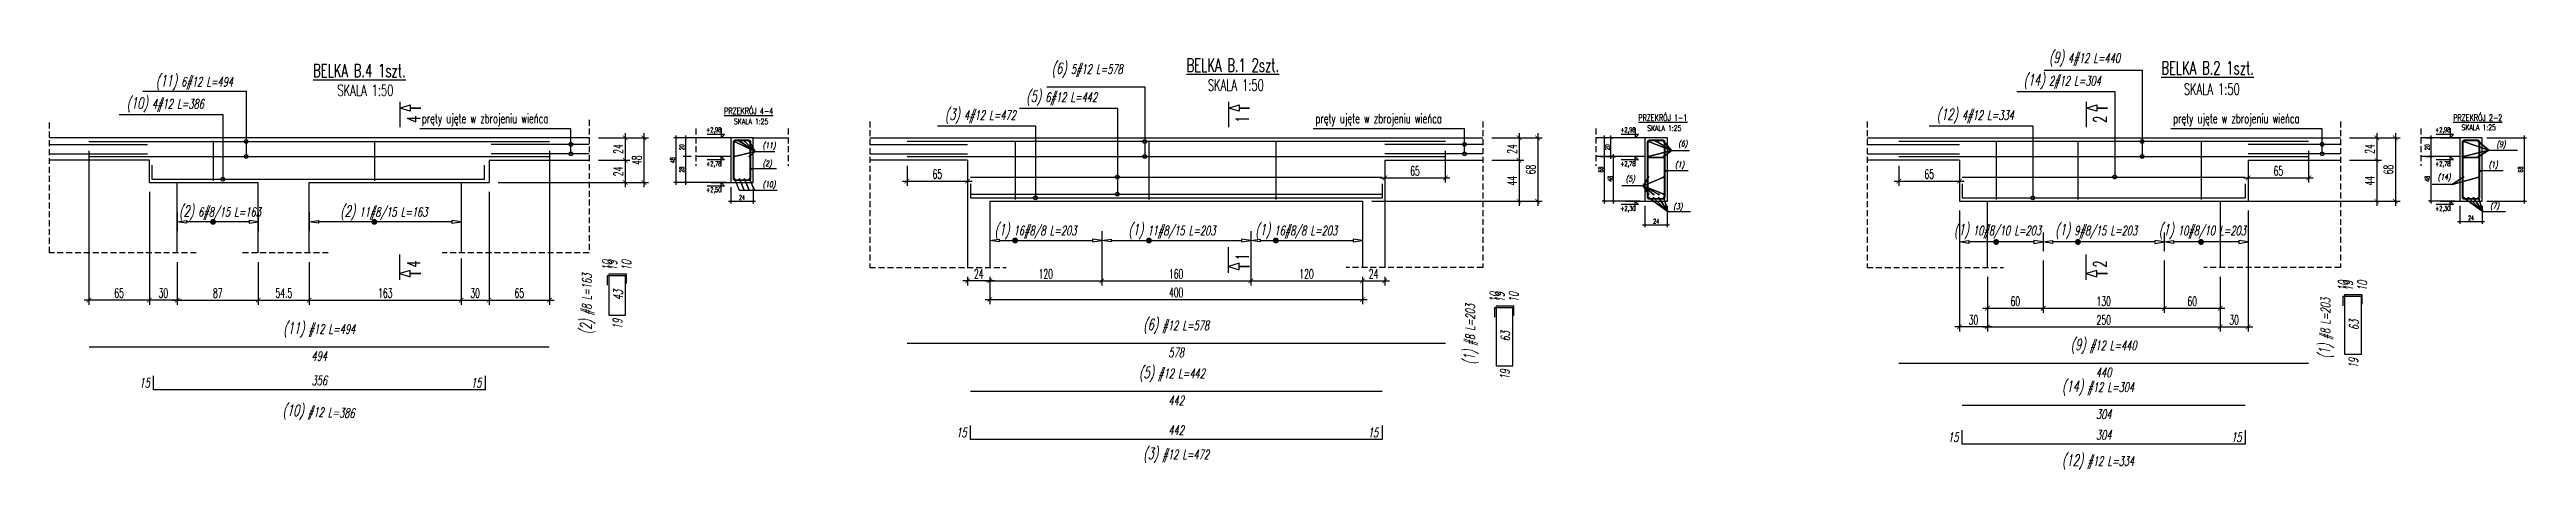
# Model space of a CAD drawing. Header units: millimetres. Extents: x 26458 to 31924, y -55340 to -52939.
# Drawn here: x 26458 to 29118, y -53915 to -53464 of the extents above; entities that cross this region are included whole.
import ezdxf
from ezdxf.enums import TextEntityAlignment as Align

# ---------------------------------------------------------------- set-up
doc = ezdxf.new("R2010")
doc.units = ezdxf.units.MM
doc.linetypes.add('DASHED2', pattern=[9.525, 6.35, -3.175])
doc.layers.get('Defpoints').update_dxf_attribs({"color": 251})
doc.layers.add('__NIEDRUK__', color=54, linetype='Continuous', plot=False)
for name, color, linetype in [('K-HATCHpręt', 105, 'Continuous'), ('K-LINIA', 254, 'Continuous'), ('K-ODNOSNIK', 8, 'Continuous'), ('K-POMOCNICZE', 9, 'DASHED2'), ('K-SCIANY', 2, 'Continuous'), ('K-TEXT 2.4mm', 71, 'Continuous'), ('K-TEXT 2.8mm', 101, 'Continuous'), ('K-TEXT 2mm', 254, 'Continuous'), ('K-WYMIARY', 1, 'Continuous'), ('K-ZBROJ_06', 101, 'Continuous'), ('K-ZBROJ_12', 161, 'Continuous'), ('N-35-PLYTY', 101, 'Continuous'), ('ZBROJA_NIEZLICZAC', 255, 'Continuous'), ('ZBROJA_PRET', 161, 'Continuous'), ('ZBROJA_RZUTPR', 141, 'Continuous'), ('ZBROJA_RZUTPR1', 255, 'Continuous'), ('ZBROJA_ZASIEG', 253, 'Continuous'), ('ZBROJA_ZLICZAC', 125, 'Continuous')]:
    doc.layers.add(name, color=color, linetype=linetype)
doc.styles.add('STYL_ZBROJA', font='romanszb.shx', dxfattribs={"width": 0.65, "oblique": 12})
doc.styles.add('text 2.4mm', font='romans.shx', dxfattribs={"width": 0.65})
doc.styles.add('text 2.8mm', font='romans.shx', dxfattribs={"width": 0.65})
doc.styles.add('text 2mm', font='romans.shx', dxfattribs={"width": 0.65})
doc.styles.add('WYM1', font='romanszb.shx', dxfattribs={"width": 0.6})
doc.dimstyles.new('CM100', dxfattribs={"dimscale": 5, "dimtxt": 2, "dimasz": 1, "dimexe": 1, "dimexo": 2, "dimgap": 0.5, "dimtad": 1, "dimrnd": 0.5, "dimdsep": 46, "dimtxsty": 'WYM1', "dimblk": 'OBLIQUE', "dimcen": 0, "dimdle": 1, "dimclrd": 253, "dimclre": 251, "dimclrt": 30, "dimadec": 0, "dimazin": 0, "dimtfac": 1, "dimtix": 1, "dimtmove": 0, "dimatfit": 0, "dimfxl": 1, "dimtfillclr": 256, "dimtolj": 1, "dimarcsym": 0})

msp = doc.modelspace()

# ---------------------------------------------------------------- texts
at = {"layer": 'K-TEXT 2.4mm', "style": 'text 2.4mm', "width": 0.65}
for s, height, p in [('SKALA 1:50', 12, (26767.094, -53513.632)), ('SKALA 1:50', 12, (27701.805, -53508.055)), ('SKALA 1:50', 12, (28749.846, -53512.361)), ('SKALA 1:25', 6, (27193.023, -53544.139)), ('SKALA 1:25', 6, (28173.519, -53551.267)), ('SKALA 1:25', 6, (29048.102, -53550.476))]:
    msp.add_text(s, height=height, dxfattribs=at).set_placement(p)
at = {"layer": 'K-TEXT 2.8mm', "lineweight": -2, "style": 'text 2.8mm', "width": 0.65}
for s, height, p in [('%%UBELKA B.4 1szt.', 14, (26740.97, -53493.445)), ('%%UBELKA B.1 2szt.', 14, (27678.944, -53487.665)), ('%%UBELKA B.2 1szt.', 14, (28725.645, -53490.582)), ('%%UPRZEKRÓJ 4-4', 7, (27182.436, -53533.363)), ('%%UPRZEKRÓJ 1-1', 7, (28164.105, -53540.583)), ('%%UPRZEKRÓJ 2-2', 7, (29039.128, -53540.583))]:
    msp.add_text(s, height=height, dxfattribs=at).set_placement(p)
for s, p in [('4', (26855.975, -53542.592)), ('1', (27745.866, -53542.592)), ('2', (28666.872, -53542.592)), ('4', (26855.975, -53698.001)), ('1', (27745.866, -53690.397)), ('2', (28666.872, -53698.001))]:
    msp.add_text(s, height=14, rotation=90, dxfattribs=at).set_placement(p)
at = {"layer": 'K-TEXT 2mm', "style": 'text 2mm', "width": 0.65}
for p in [(26857.845, -53542.942), (27817.408, -53542.942), (28738.414, -53542.942)]:
    msp.add_text('pręty ujęte w zbrojeniu wieńca', height=10, dxfattribs=at).set_placement(p)
at = {"layer": 'K-TEXT 2mm', "lineweight": -2, "style": 'text 2mm', "width": 0.65}
for s, p in [('+2,98', (27163.029, -53552.491)), ('+2,98', (28144.698, -53552.491)), ('+2,98', (29019.721, -53552.491)), ('+2,78', (27163.029, -53588.971)), ('+2,78', (28144.698, -53588.971)), ('+2,78', (29019.721, -53588.971)), ('+2,50', (27163.029, -53616.971)), ('+2,30', (28144.698, -53636.971)), ('+2,30', (29019.721, -53636.971))]:
    msp.add_text(s, height=5, dxfattribs=at).set_placement(p)
at = {"layer": 'ZBROJA_NIEZLICZAC', "char_height": 20, "style": 'STYL_ZBROJA'}
for s, insert, attachment_point in [('\\H6;\\C71;\\H10;\\C256;\\H6;\\C71;(11)\\H10;\\C256;', (27223.712, -53571.79), 7), ('\\H6;\\C71;\\H10;\\C256;\\H6;\\C71;(6)\\H10;\\C256;', (28206.974, -53569.792), 7), ('\\H6;\\C71;\\H10;\\C256;\\H6;\\C71;(9)\\H10;\\C256;', (29085.654, -53570.575), 7), ('\\H6;\\C71;\\H10;\\C256;\\H6;\\C71;(2)\\H10;\\C256;', (27223.712, -53591.237), 7), ('\\H6;\\C71;\\H10;\\C256;\\H6;\\C71;(1)\\H10;\\C256;', (28203.57, -53592.414), 7), ('\\H6;\\C71;\\H10;\\C256;\\H6;\\C71;(1)\\H10;\\C256;', (29077.21, -53592.414), 7), ('\\H6;\\C71;\\H10;\\C256;\\H6;\\C71;(10)\\H10;\\C256;', (27223.712, -53613.455), 7), ('\\H6;\\C71;\\H10;\\C256;\\H6;\\C71;(5)\\H10;\\C256;', (28150.628, -53607.533), 7), ('\\H6;\\C71;\\H10;\\C256;\\H6;\\C71;(14)\\H10;\\C256;', (29022.516, -53605.569), 7), ('\\H6;\\C71;\\H10;\\C256;\\H6;\\C71;(3)\\H10;\\C256;', (28201.715, -53637.288), 7), ('\\H6;\\C71;\\H10;\\C256;\\H6;\\C71;(7)\\H10;\\C256;', (29078.869, -53636.405), 7), ('\\H12;\\C71;\\H10;\\C256;\\H12;\\C71;(6)\\H10;\\C256; #12 L=578', (27667.847, -53769.062), 8), ('\\H12;\\C71;\\H10;\\C256;\\H12;\\C71;(11)\\H10;\\C256; #12 L=494', (26747.685, -53772.907), 8), ('\\H12;\\C71;\\H10;\\C256;\\H12;\\C71;(9)\\H10;\\C256; #12 L=440', (28663.853, -53790.533), 8), ('\\H12;\\C71;\\H10;\\C256;\\H12;\\C71;(5)\\H10;\\C256; #12 L=442', (27663.335, -53820.601), 8), ('\\H12;\\C71;\\H10;\\C256;\\H12;\\C71;(14)\\H10;\\C256; #12 L=304', (28657.853, -53835.437), 8), ('\\H12;\\C71;\\H10;\\C256;\\H12;\\C71;(3)\\H10;\\C256; #12 L=472', (27667.847, -53907.58), 8), ('\\H12;\\C71;\\H10;\\C256;\\H12;\\C71;(12)\\H10;\\C256; #12 L=334', (28657.853, -53914.597), 8)]:
    msp.add_mtext(s, dxfattribs=dict(at, insert=insert, attachment_point=attachment_point))
at = {"layer": 'ZBROJA_NIEZLICZAC', "char_height": 20, "attachment_point": 8, "style": 'STYL_ZBROJA'}
for s, insert, rotation in [('\\H12;\\C71;\\H10;\\C256;\\H12;\\C71;(2)\\H10;\\C256; #8 L=163', (27043.915, -53736.928), 90), ('\\H12;\\C71;\\H10;\\C256;\\H12;\\C71;(1)\\H10;\\C256; #8 L=203', (27992.57, -53769.583), 90), ('\\H12;\\C71;\\H10;\\C256;\\H12;\\C71;(1)\\H10;\\C256; #8 L=203', (28910.947, -53763.066), 90), ('\\H12;\\C71;\\H10;\\C256;\\H12;\\C71;(10)\\H10;\\C256; #12 L=386', (26746.694, -53862.052), 358.103419)]:
    msp.add_mtext(s, dxfattribs=dict(at, insert=insert, rotation=rotation))
at = {"layer": 'ZBROJA_RZUTPR1', "style": 'STYL_ZBROJA', "oblique": 12, "width": 0.65}
for s, p in [('10', (27056.71, -53701.108)), ('19', (27062.437, -53701.108)), ('10', (27077.437, -53701.108)), ('10', (28009.541, -53735.357)), ('19', (28015.268, -53735.357)), ('10', (28030.268, -53735.357)), ('10', (28920.742, -53723.117)), ('19', (28926.469, -53723.117)), ('10', (28941.469, -53723.117))]:
    msp.add_text(s, height=10, rotation=90, dxfattribs=at).set_placement(p, align=Align.MIDDLE_LEFT)
for s, rotation, p in [('43', 90, (27068.437, -53727.471)), ('63', 90, (28932.469, -53759.481)), ('63', 90, (28021.268, -53771.72)), ('356', 360, (26747.685, -53819.176))]:
    msp.add_text(s, height=10, rotation=rotation, dxfattribs=at).set_placement(p, align=Align.MIDDLE)
for s, rotation, p in [('19', 90, (27067.937, -53752.971)), ('19', 90, (28020.768, -53807.22)), ('19', 90, (28931.969, -53794.981)), ('15', 360, (26565.685, -53821.676)), ('15', 360, (26921.685, -53821.676))]:
    msp.add_text(s, height=10, rotation=rotation, dxfattribs=at).set_placement(p, align=Align.MIDDLE_RIGHT)
for s, p in [('494', (26747.685, -53792.907)), ('578', (27667.847, -53789.062)), ('440', (28663.853, -53810.533)), ('442', (27667.847, -53840.601)), ('304', (28663.853, -53855.437)), ('442', (27667.847, -53872.58)), ('304', (28663.853, -53877.597))]:
    msp.add_text(s, height=10, dxfattribs=at).set_placement(p, align=Align.MIDDLE)
for p in [(27442.847, -53875.08), (27884.847, -53875.08), (28507.853, -53880.097), (28811.853, -53880.097)]:
    msp.add_text('15', height=10, dxfattribs=at).set_placement(p, align=Align.MIDDLE_RIGHT)
at = {"layer": 'ZBROJA_ZLICZAC', "char_height": 20, "attachment_point": 7, "style": 'STYL_ZBROJA'}
for s, insert in [('\\H12;\\C71;\\H10;\\C256;\\H12;\\C71;(6)\\H10;\\C256; 5#12 L=578', (27534.211, -53493.997)), ('\\H12;\\C71;\\H10;\\C256;\\H12;\\C71;(14)\\H10;\\C256; 2#12 L=304', (28577.853, -53506.436)), ('\\H12;\\C71;\\H10;\\C256;\\H12;\\C71;(9)\\H10;\\C256; 4#12 L=440', (28605.218, -53482.195)), ('\\H12;\\C71;\\H10;\\C256;\\H12;\\C71;(10)\\H10;\\C256; 4#12 L=386', (26540.865, -53531.266)), ('\\H12;\\C71;\\H10;\\C256;\\H12;\\C71;(11)\\H10;\\C256; 6#12 L=494', (26572.217, -53507.424)), ('\\H12;\\C71;\\H10;\\C256;\\H12;\\C71;(5)\\H10;\\C256; 6#12 L=442', (27506.846, -53524.161)), ('\\H12;\\C71;\\H10;\\C256;\\H12;\\C71;(3)\\H10;\\C256; 4#12 L=472', (27419.526, -53543.459)), ('\\H12;\\C71;\\H10;\\C256;\\H12;\\C71;(12)\\H10;\\C256; 4#12 L=334', (28484.532, -53543.459)), ('\\H12;\\C71;\\H10;\\C256;\\H12;\\C71;(2)\\H10;\\C256; 6#8/15 L=163', (26597.07, -53647.272)), ('\\H12;\\C71;\\H10;\\C256;\\H12;\\C71;(2)\\H10;\\C256; 11#8/15 L=163', (26770.293, -53647.272)), ('\\H12;\\C71;\\H10;\\C256;\\H12;\\C71;(1)\\H10;\\C256; 16#8/8 L=203', (27472.821, -53667.272)), ('\\H12;\\C71;\\H10;\\C256;\\H12;\\C71;(1)\\H10;\\C256; 11#8/15 L=203', (27616.549, -53667.272)), ('\\H12;\\C71;\\H10;\\C256;\\H12;\\C71;(1)\\H10;\\C256; 16#8/8 L=203', (27752.821, -53667.272)), ('\\H12;\\C71;\\H10;\\C256;\\H12;\\C71;(1)\\H10;\\C256; 10#8/10 L=203', (28503.069, -53667.272)), ('\\H12;\\C71;\\H10;\\C256;\\H12;\\C71;(1)\\H10;\\C256; 9#8/15 L=203', (28611.836, -53667.272)), ('\\H12;\\C71;\\H10;\\C256;\\H12;\\C71;(1)\\H10;\\C256; 10#8/10 L=203', (28723.069, -53667.272))]:
    msp.add_mtext(s, dxfattribs=dict(at, insert=insert))

# ---------------------------------------------------------------- blocks, each defined once
blk = doc.blocks.new('A$C392df230')
h = blk.add_hatch()
h.set_pattern_fill('ANGLE', color=256, scale=0.025)
h.set_pattern_definition([(360, (-2880.4701, 5517.13781), (-5e-64, 0.174625), [0.127, -0.047625]), (90, (-2880.4701, 5517.13781), (-0.174625, 1e-17), [0.127, -0.047625])])
h.paths.add_polyline_path([(0.5, 0, 1), (-0.5, 0, 1)])
blk.add_circle((0, 0), 0.5)
blk = doc.blocks.new('_ArchTick')
at = {"color": 0, "linetype": 'ByBlock', "const_width": 0.15}
blk.add_lwpolyline([(-0.5, -0.5), (0.5, 0.5)], dxfattribs=at)
blk = doc.blocks.new('*D74')
at = {"layer": 'Defpoints', "color": 0, "transparency": 16777216}
for p in [(27467.8, -53697.8), (27867.8, -53697.8), (27867.8, -53732.2)]:
    blk.add_point(p, dxfattribs=at)
at = {"layer": 'K-WYMIARY', "color": 251, "lineweight": -2, "transparency": 16777216}
for p, q in [((27467.8, -53707.8), (27467.8, -53737.2)), ((27867.8, -53707.8), (27867.8, -53737.2))]:
    blk.add_line(p, q, dxfattribs=at)
at = {"layer": 'K-WYMIARY', "color": 253, "lineweight": -2, "transparency": 16777216}
blk.add_line((27462.8, -53732.2), (27872.8, -53732.2), dxfattribs=at)
at = {"layer": 'K-WYMIARY', "color": 253, "lineweight": -2, "transparency": 16777216, "xscale": 5, "yscale": 5, "zscale": 5, "rotation": 180}
blk.add_blockref('_ArchTick', (27467.8, -53732.2), dxfattribs=at)
at = {"layer": 'K-WYMIARY', "color": 253, "lineweight": -2, "transparency": 16777216, "xscale": 5, "yscale": 5, "zscale": 5}
blk.add_blockref('_ArchTick', (27867.8, -53732.2), dxfattribs=at)
at = {"layer": 'K-WYMIARY', "color": 30, "transparency": 16777216, "insert": (27667.8, -53724.7), "char_height": 10, "attachment_point": 5, "style": 'WYM1'}
blk.add_mtext('\\A1;400', dxfattribs=at)
blk = doc.blocks.new('*D75')
at = {"layer": 'Defpoints', "color": 0, "transparency": 16777216}
for p in [(27587.8, -53668.9), (27467.8, -53697.8), (27587.8, -53712.2)]:
    blk.add_point(p, dxfattribs=at)
at = {"layer": 'K-WYMIARY', "color": 251, "lineweight": -2, "transparency": 16777216}
for p, q in [((27587.8, -53678.9), (27587.8, -53717.2)), ((27467.8, -53707.8), (27467.8, -53717.2))]:
    blk.add_line(p, q, dxfattribs=at)
at = {"layer": 'K-WYMIARY', "color": 253, "lineweight": -2, "transparency": 16777216}
blk.add_line((27462.8, -53712.2), (27592.8, -53712.2), dxfattribs=at)
at = {"layer": 'K-WYMIARY', "color": 253, "lineweight": -2, "transparency": 16777216, "xscale": 5, "yscale": 5, "zscale": 5, "rotation": 180}
blk.add_blockref('_ArchTick', (27467.8, -53712.2), dxfattribs=at)
at = {"layer": 'K-WYMIARY', "color": 253, "lineweight": -2, "transparency": 16777216, "xscale": 5, "yscale": 5, "zscale": 5}
blk.add_blockref('_ArchTick', (27587.8, -53712.2), dxfattribs=at)
at = {"layer": 'K-WYMIARY', "color": 30, "transparency": 16777216, "insert": (27527.8, -53704.7), "char_height": 10, "attachment_point": 5, "style": 'WYM1'}
blk.add_mtext('\\A1;120', dxfattribs=at)
blk = doc.blocks.new('*D76')
at = {"layer": 'Defpoints', "color": 0, "transparency": 16777216}
for p in [(27587.8, -53668.9), (27747.8, -53668.9), (27747.8, -53712.2)]:
    blk.add_point(p, dxfattribs=at)
at = {"layer": 'K-WYMIARY', "color": 251, "lineweight": -2, "transparency": 16777216}
for p, q in [((27587.8, -53678.9), (27587.8, -53717.2)), ((27747.8, -53678.9), (27747.8, -53717.2))]:
    blk.add_line(p, q, dxfattribs=at)
at = {"layer": 'K-WYMIARY', "color": 253, "lineweight": -2, "transparency": 16777216}
blk.add_line((27582.8, -53712.2), (27752.8, -53712.2), dxfattribs=at)
at = {"layer": 'K-WYMIARY', "color": 253, "lineweight": -2, "transparency": 16777216, "xscale": 5, "yscale": 5, "zscale": 5, "rotation": 180}
blk.add_blockref('_ArchTick', (27587.8, -53712.2), dxfattribs=at)
at = {"layer": 'K-WYMIARY', "color": 253, "lineweight": -2, "transparency": 16777216, "xscale": 5, "yscale": 5, "zscale": 5}
blk.add_blockref('_ArchTick', (27747.8, -53712.2), dxfattribs=at)
at = {"layer": 'K-WYMIARY', "color": 30, "transparency": 16777216, "insert": (27667.8, -53704.7), "char_height": 10, "attachment_point": 5, "style": 'WYM1'}
blk.add_mtext('\\A1;160', dxfattribs=at)
blk = doc.blocks.new('*D77')
at = {"layer": 'Defpoints', "color": 0, "transparency": 16777216}
for p in [(27747.8, -53668.9), (27867.8, -53697.8), (27867.8, -53712.2)]:
    blk.add_point(p, dxfattribs=at)
at = {"layer": 'K-WYMIARY', "color": 251, "lineweight": -2, "transparency": 16777216}
for p, q in [((27747.8, -53678.9), (27747.8, -53717.2)), ((27867.8, -53707.8), (27867.8, -53717.2))]:
    blk.add_line(p, q, dxfattribs=at)
at = {"layer": 'K-WYMIARY', "color": 253, "lineweight": -2, "transparency": 16777216}
blk.add_line((27742.8, -53712.2), (27872.8, -53712.2), dxfattribs=at)
at = {"layer": 'K-WYMIARY', "color": 253, "lineweight": -2, "transparency": 16777216, "xscale": 5, "yscale": 5, "zscale": 5, "rotation": 180}
blk.add_blockref('_ArchTick', (27747.8, -53712.2), dxfattribs=at)
at = {"layer": 'K-WYMIARY', "color": 253, "lineweight": -2, "transparency": 16777216, "xscale": 5, "yscale": 5, "zscale": 5}
blk.add_blockref('_ArchTick', (27867.8, -53712.2), dxfattribs=at)
at = {"layer": 'K-WYMIARY', "color": 30, "transparency": 16777216, "insert": (27807.8, -53704.7), "char_height": 10, "attachment_point": 5, "style": 'WYM1'}
blk.add_mtext('\\A1;120', dxfattribs=at)
blk = doc.blocks.new('*D78')
at = {"layer": 'Defpoints', "color": 0, "transparency": 16777216}
for p in [(27996.9, -53558.7), (27996.9, -53582.7), (28036, -53582.7)]:
    blk.add_point(p, dxfattribs=at)
at = {"layer": 'K-WYMIARY', "color": 251, "lineweight": -2, "transparency": 16777216}
for p, q in [((28006.9, -53558.7), (28041, -53558.7)), ((28006.9, -53582.7), (28041, -53582.7))]:
    blk.add_line(p, q, dxfattribs=at)
at = {"layer": 'K-WYMIARY', "color": 253, "lineweight": -2, "transparency": 16777216}
blk.add_line((28036, -53553.7), (28036, -53587.7), dxfattribs=at)
at = {"layer": 'K-WYMIARY', "color": 253, "lineweight": -2, "transparency": 16777216, "xscale": 5, "yscale": 5, "zscale": 5}
for p, rotation in [((28036, -53558.7), 90), ((28036, -53582.7), 270)]:
    blk.add_blockref('_ArchTick', p, dxfattribs=dict(at, rotation=rotation))
at = {"layer": 'K-WYMIARY', "color": 30, "transparency": 16777216, "insert": (28028.5, -53570.7), "char_height": 10, "attachment_point": 5, "rotation": 90, "style": 'WYM1'}
blk.add_mtext('\\A1;24', dxfattribs=at)
blk = doc.blocks.new('*D79')
at = {"layer": 'Defpoints', "color": 0, "transparency": 16777216}
for p in [(27996.9, -53582.7), (27867.8, -53626.7), (28036, -53626.7)]:
    blk.add_point(p, dxfattribs=at)
at = {"layer": 'K-WYMIARY', "color": 251, "lineweight": -2, "transparency": 16777216}
for p, q in [((28006.9, -53582.7), (28041, -53582.7)), ((27877.8, -53626.7), (28041, -53626.7))]:
    blk.add_line(p, q, dxfattribs=at)
at = {"layer": 'K-WYMIARY', "color": 253, "lineweight": -2, "transparency": 16777216}
blk.add_line((28036, -53577.7), (28036, -53631.7), dxfattribs=at)
at = {"layer": 'K-WYMIARY', "color": 253, "lineweight": -2, "transparency": 16777216, "xscale": 5, "yscale": 5, "zscale": 5}
for p, rotation in [((28036, -53582.7), 90), ((28036, -53626.7), 270)]:
    blk.add_blockref('_ArchTick', p, dxfattribs=dict(at, rotation=rotation))
at = {"layer": 'K-WYMIARY', "color": 30, "transparency": 16777216, "insert": (28028.5, -53604.7), "char_height": 10, "attachment_point": 5, "rotation": 90, "style": 'WYM1'}
blk.add_mtext('\\A1;44', dxfattribs=at)
blk = doc.blocks.new('*D80')
at = {"layer": 'Defpoints', "color": 0, "transparency": 16777216}
for p in [(27996.9, -53558.7), (27867.8, -53626.7), (28056, -53626.7)]:
    blk.add_point(p, dxfattribs=at)
at = {"layer": 'K-WYMIARY', "color": 251, "lineweight": -2, "transparency": 16777216}
for p, q in [((28006.9, -53558.7), (28061, -53558.7)), ((27877.8, -53626.7), (28061, -53626.7))]:
    blk.add_line(p, q, dxfattribs=at)
at = {"layer": 'K-WYMIARY', "color": 253, "lineweight": -2, "transparency": 16777216}
blk.add_line((28056, -53553.7), (28056, -53631.7), dxfattribs=at)
at = {"layer": 'K-WYMIARY', "color": 253, "lineweight": -2, "transparency": 16777216, "xscale": 5, "yscale": 5, "zscale": 5}
for p, rotation in [((28056, -53558.7), 90), ((28056, -53626.7), 270)]:
    blk.add_blockref('_ArchTick', p, dxfattribs=dict(at, rotation=rotation))
at = {"layer": 'K-WYMIARY', "color": 30, "transparency": 16777216, "insert": (28048.5, -53592.7), "char_height": 10, "attachment_point": 5, "rotation": 90, "style": 'WYM1'}
blk.add_mtext('\\A1;68', dxfattribs=at)
blk = doc.blocks.new('*D83')
at = {"layer": 'Defpoints', "color": 0, "transparency": 16777216}
for p in [(27956.8, -53562.6), (27891.8, -53582.7), (27956.8, -53601.7)]:
    blk.add_point(p, dxfattribs=at)
at = {"layer": 'K-WYMIARY', "color": 251, "lineweight": -2, "transparency": 16777216}
for p, q in [((27891.8, -53592.7), (27891.8, -53606.7)), ((27956.8, -53572.6), (27956.8, -53606.7))]:
    blk.add_line(p, q, dxfattribs=at)
at = {"layer": 'K-WYMIARY', "color": 253, "lineweight": -2, "transparency": 16777216}
blk.add_line((27886.8, -53601.7), (27961.8, -53601.7), dxfattribs=at)
at = {"layer": 'K-WYMIARY', "color": 253, "lineweight": -2, "transparency": 16777216, "xscale": 5, "yscale": 5, "zscale": 5, "rotation": 180}
blk.add_blockref('_ArchTick', (27891.8, -53601.7), dxfattribs=at)
at = {"layer": 'K-WYMIARY', "color": 253, "lineweight": -2, "transparency": 16777216, "xscale": 5, "yscale": 5, "zscale": 5}
blk.add_blockref('_ArchTick', (27956.8, -53601.7), dxfattribs=at)
at = {"layer": 'K-WYMIARY', "color": 30, "transparency": 16777216, "insert": (27924.3, -53594.2), "char_height": 10, "attachment_point": 5, "style": 'WYM1'}
blk.add_mtext('\\A1;65', dxfattribs=at)
blk = doc.blocks.new('*D84')
at = {"layer": 'Defpoints', "color": 0, "transparency": 16777216}
for p in [(27378.8, -53578.7), (27443.8, -53582.7), (27443.8, -53605.1)]:
    blk.add_point(p, dxfattribs=at)
at = {"layer": 'K-WYMIARY', "color": 251, "lineweight": -2, "transparency": 16777216}
for p, q in [((27378.8, -53588.7), (27378.8, -53610.1)), ((27443.8, -53592.7), (27443.8, -53610.1))]:
    blk.add_line(p, q, dxfattribs=at)
at = {"layer": 'K-WYMIARY', "color": 253, "lineweight": -2, "transparency": 16777216}
blk.add_line((27373.8, -53605.1), (27448.8, -53605.1), dxfattribs=at)
at = {"layer": 'K-WYMIARY', "color": 253, "lineweight": -2, "transparency": 16777216, "xscale": 5, "yscale": 5, "zscale": 5, "rotation": 180}
blk.add_blockref('_ArchTick', (27378.8, -53605.1), dxfattribs=at)
at = {"layer": 'K-WYMIARY', "color": 253, "lineweight": -2, "transparency": 16777216, "xscale": 5, "yscale": 5, "zscale": 5}
blk.add_blockref('_ArchTick', (27443.8, -53605.1), dxfattribs=at)
at = {"layer": 'K-WYMIARY', "color": 30, "transparency": 16777216, "insert": (27411.3, -53597.6), "char_height": 10, "attachment_point": 5, "style": 'WYM1'}
blk.add_mtext('\\A1;65', dxfattribs=at)
blk = doc.blocks.new('*D102')
at = {"layer": 'Defpoints', "color": 0, "transparency": 16777216}
for p in [(28171.2, -53626.7), (28195.2, -53626.7), (28195.2, -53652)]:
    blk.add_point(p, dxfattribs=at)
at = {"layer": 'K-WYMIARY', "color": 251, "lineweight": -2, "transparency": 16777216}
for p, q in [((28171.2, -53631.7), (28171.2, -53654.5)), ((28195.2, -53631.7), (28195.2, -53654.5))]:
    blk.add_line(p, q, dxfattribs=at)
at = {"layer": 'K-WYMIARY', "color": 253, "lineweight": -2, "transparency": 16777216}
blk.add_line((28168.7, -53652), (28197.7, -53652), dxfattribs=at)
at = {"layer": 'K-WYMIARY', "color": 253, "lineweight": -2, "transparency": 16777216, "xscale": 2.5, "yscale": 2.5, "zscale": 2.5, "rotation": 180}
blk.add_blockref('_ArchTick', (28171.2, -53652), dxfattribs=at)
at = {"layer": 'K-WYMIARY', "color": 253, "lineweight": -2, "transparency": 16777216, "xscale": 2.5, "yscale": 2.5, "zscale": 2.5}
blk.add_blockref('_ArchTick', (28195.2, -53652), dxfattribs=at)
at = {"layer": 'K-WYMIARY', "color": 30, "transparency": 16777216, "insert": (28183.2, -53648.2), "char_height": 5, "attachment_point": 5, "style": 'WYM1'}
blk.add_mtext('\\A1;24', dxfattribs=at)
blk = doc.blocks.new('*D103')
at = {"layer": 'Defpoints', "color": 0, "transparency": 16777216}
for p in [(28118.6, -53578.7), (28137.6, -53578.7), (28171.2, -53626.7)]:
    blk.add_point(p, dxfattribs=at)
at = {"layer": 'K-WYMIARY', "color": 251, "lineweight": -2, "transparency": 16777216}
for p, q in [((28123.6, -53578.7), (28140.1, -53578.7)), ((28166.2, -53626.7), (28135.1, -53626.7))]:
    blk.add_line(p, q, dxfattribs=at)
at = {"layer": 'K-WYMIARY', "color": 253, "lineweight": -2, "transparency": 16777216}
blk.add_line((28137.6, -53629.2), (28137.6, -53576.2), dxfattribs=at)
at = {"layer": 'K-WYMIARY', "color": 253, "lineweight": -2, "transparency": 16777216, "xscale": 2.5, "yscale": 2.5, "zscale": 2.5}
for p, rotation in [((28137.6, -53578.7), 90), ((28137.6, -53626.7), 270)]:
    blk.add_blockref('_ArchTick', p, dxfattribs=dict(at, rotation=rotation))
at = {"layer": 'K-WYMIARY', "color": 30, "transparency": 16777216, "insert": (28133.8, -53602.7), "char_height": 5, "attachment_point": 5, "rotation": 90, "style": 'WYM1'}
blk.add_mtext('\\A1;48', dxfattribs=at)
blk = doc.blocks.new('*D104')
at = {"layer": 'Defpoints', "color": 0, "transparency": 16777216}
for p in [(28128.9, -53558.7), (28134.6, -53558.7), (28118.6, -53578.7)]:
    blk.add_point(p, dxfattribs=at)
at = {"layer": 'K-WYMIARY', "color": 251, "lineweight": -2, "transparency": 16777216}
for p, q in [((28133.9, -53558.7), (28137.1, -53558.7)), ((28123.6, -53578.7), (28137.1, -53578.7))]:
    blk.add_line(p, q, dxfattribs=at)
at = {"layer": 'K-WYMIARY', "color": 253, "lineweight": -2, "transparency": 16777216}
blk.add_line((28134.6, -53581.2), (28134.6, -53556.2), dxfattribs=at)
at = {"layer": 'K-WYMIARY', "color": 253, "lineweight": -2, "transparency": 16777216, "xscale": 2.5, "yscale": 2.5, "zscale": 2.5}
for p, rotation in [((28134.6, -53558.7), 90), ((28134.6, -53578.7), 270)]:
    blk.add_blockref('_ArchTick', p, dxfattribs=dict(at, rotation=rotation))
at = {"layer": 'K-WYMIARY', "color": 30, "transparency": 16777216, "insert": (28130.8, -53568.7), "char_height": 5, "attachment_point": 5, "rotation": 90, "style": 'WYM1'}
blk.add_mtext('\\A1;20', dxfattribs=at)
blk = doc.blocks.new('*D105')
at = {"layer": 'Defpoints', "color": 0, "transparency": 16777216}
for p in [(28127.6, -53558.7), (28171.2, -53558.7), (28171.2, -53626.7)]:
    blk.add_point(p, dxfattribs=at)
at = {"layer": 'K-WYMIARY', "color": 251, "lineweight": -2, "transparency": 16777216}
for p, q in [((28166.2, -53558.7), (28125.1, -53558.7)), ((28166.2, -53626.7), (28125.1, -53626.7))]:
    blk.add_line(p, q, dxfattribs=at)
at = {"layer": 'K-WYMIARY', "color": 253, "lineweight": -2, "transparency": 16777216}
blk.add_line((28127.6, -53629.2), (28127.6, -53556.2), dxfattribs=at)
at = {"layer": 'K-WYMIARY', "color": 253, "lineweight": -2, "transparency": 16777216, "xscale": 2.5, "yscale": 2.5, "zscale": 2.5}
for p, rotation in [((28127.6, -53558.7), 90), ((28127.6, -53626.7), 270)]:
    blk.add_blockref('_ArchTick', p, dxfattribs=dict(at, rotation=rotation))
at = {"layer": 'K-WYMIARY', "color": 30, "transparency": 16777216, "insert": (28123.8, -53592.7), "char_height": 5, "attachment_point": 5, "rotation": 90, "style": 'WYM1'}
blk.add_mtext('\\A1;68', dxfattribs=at)
blk = doc.blocks.new('*D108')
at = {"layer": 'Defpoints', "color": 0, "transparency": 16777216}
for p in [(27037.4, -53558.7), (27037.4, -53582.7), (27076.2, -53582.7)]:
    blk.add_point(p, dxfattribs=at)
at = {"layer": 'K-WYMIARY', "color": 251, "lineweight": -2, "transparency": 16777216}
for p, q in [((27047.4, -53558.7), (27081.2, -53558.7)), ((27047.4, -53582.7), (27081.2, -53582.7))]:
    blk.add_line(p, q, dxfattribs=at)
at = {"layer": 'K-WYMIARY', "color": 253, "lineweight": -2, "transparency": 16777216}
blk.add_line((27076.2, -53553.7), (27076.2, -53587.7), dxfattribs=at)
at = {"layer": 'K-WYMIARY', "color": 253, "lineweight": -2, "transparency": 16777216, "xscale": 5, "yscale": 5, "zscale": 5}
for p, rotation in [((27076.2, -53558.7), 90), ((27076.2, -53582.7), 270)]:
    blk.add_blockref('_ArchTick', p, dxfattribs=dict(at, rotation=rotation))
at = {"layer": 'K-WYMIARY', "color": 30, "transparency": 16777216, "insert": (27068.7, -53570.7), "char_height": 10, "attachment_point": 5, "rotation": 90, "style": 'WYM1'}
blk.add_mtext('\\A1;24', dxfattribs=at)
blk = doc.blocks.new('*D109')
at = {"layer": 'Defpoints', "color": 0, "transparency": 16777216}
for p in [(27037.4, -53582.7), (26929.9, -53606.7), (27076.2, -53606.7)]:
    blk.add_point(p, dxfattribs=at)
at = {"layer": 'K-WYMIARY', "color": 251, "lineweight": -2, "transparency": 16777216}
for p, q in [((27047.4, -53582.7), (27081.2, -53582.7)), ((26939.9, -53606.7), (27081.2, -53606.7))]:
    blk.add_line(p, q, dxfattribs=at)
at = {"layer": 'K-WYMIARY', "color": 253, "lineweight": -2, "transparency": 16777216}
blk.add_line((27076.2, -53577.7), (27076.2, -53611.7), dxfattribs=at)
at = {"layer": 'K-WYMIARY', "color": 253, "lineweight": -2, "transparency": 16777216, "xscale": 5, "yscale": 5, "zscale": 5}
for p, rotation in [((27076.2, -53582.7), 90), ((27076.2, -53606.7), 270)]:
    blk.add_blockref('_ArchTick', p, dxfattribs=dict(at, rotation=rotation))
at = {"layer": 'K-WYMIARY', "color": 30, "transparency": 16777216, "insert": (27068.7, -53594.7), "char_height": 10, "attachment_point": 5, "rotation": 90, "style": 'WYM1'}
blk.add_mtext('\\A1;24', dxfattribs=at)
blk = doc.blocks.new('*D110')
at = {"layer": 'Defpoints', "color": 0, "transparency": 16777216}
for p in [(26595.2, -53682), (26682.2, -53682), (26682.2, -53732.8)]:
    blk.add_point(p, dxfattribs=at)
at = {"layer": 'K-WYMIARY', "color": 251, "lineweight": -2, "transparency": 16777216}
for p, q in [((26595.2, -53692), (26595.2, -53737.8)), ((26682.2, -53692), (26682.2, -53737.8))]:
    blk.add_line(p, q, dxfattribs=at)
at = {"layer": 'K-WYMIARY', "color": 253, "lineweight": -2, "transparency": 16777216}
blk.add_line((26590.2, -53732.8), (26687.2, -53732.8), dxfattribs=at)
at = {"layer": 'K-WYMIARY', "color": 253, "lineweight": -2, "transparency": 16777216, "xscale": 5, "yscale": 5, "zscale": 5, "rotation": 180}
blk.add_blockref('_ArchTick', (26595.2, -53732.8), dxfattribs=at)
at = {"layer": 'K-WYMIARY', "color": 253, "lineweight": -2, "transparency": 16777216, "xscale": 5, "yscale": 5, "zscale": 5}
blk.add_blockref('_ArchTick', (26682.2, -53732.8), dxfattribs=at)
at = {"layer": 'K-WYMIARY', "color": 30, "transparency": 16777216, "insert": (26638.7, -53725.3), "char_height": 10, "attachment_point": 5, "style": 'WYM1'}
blk.add_mtext('\\A1;87', dxfattribs=at)
blk = doc.blocks.new('*D111')
at = {"layer": 'Defpoints', "color": 0, "transparency": 16777216}
for p in [(26682.2, -53682), (26736.9, -53682), (26736.9, -53732.8)]:
    blk.add_point(p, dxfattribs=at)
at = {"layer": 'K-WYMIARY', "color": 251, "lineweight": -2, "transparency": 16777216}
for p, q in [((26682.2, -53692), (26682.2, -53737.8)), ((26736.9, -53692), (26736.9, -53737.8))]:
    blk.add_line(p, q, dxfattribs=at)
at = {"layer": 'K-WYMIARY', "color": 253, "lineweight": -2, "transparency": 16777216}
blk.add_line((26677.2, -53732.8), (26741.9, -53732.8), dxfattribs=at)
at = {"layer": 'K-WYMIARY', "color": 253, "lineweight": -2, "transparency": 16777216, "xscale": 5, "yscale": 5, "zscale": 5, "rotation": 180}
blk.add_blockref('_ArchTick', (26682.2, -53732.8), dxfattribs=at)
at = {"layer": 'K-WYMIARY', "color": 253, "lineweight": -2, "transparency": 16777216, "xscale": 5, "yscale": 5, "zscale": 5}
blk.add_blockref('_ArchTick', (26736.9, -53732.8), dxfattribs=at)
at = {"layer": 'K-WYMIARY', "color": 30, "transparency": 16777216, "insert": (26709.6, -53725.3), "char_height": 10, "attachment_point": 5, "style": 'WYM1'}
blk.add_mtext('\\A1;54.5', dxfattribs=at)
blk = doc.blocks.new('*D112')
at = {"layer": 'Defpoints', "color": 0, "transparency": 16777216}
for p in [(26736.9, -53682), (26900.1, -53678.3), (26900.1, -53732.8)]:
    blk.add_point(p, dxfattribs=at)
at = {"layer": 'K-WYMIARY', "color": 251, "lineweight": -2, "transparency": 16777216}
for p, q in [((26736.9, -53692), (26736.9, -53737.8)), ((26900.1, -53688.3), (26900.1, -53737.8))]:
    blk.add_line(p, q, dxfattribs=at)
at = {"layer": 'K-WYMIARY', "color": 253, "lineweight": -2, "transparency": 16777216}
blk.add_line((26731.9, -53732.8), (26905.1, -53732.8), dxfattribs=at)
at = {"layer": 'K-WYMIARY', "color": 253, "lineweight": -2, "transparency": 16777216, "xscale": 5, "yscale": 5, "zscale": 5, "rotation": 180}
blk.add_blockref('_ArchTick', (26736.9, -53732.8), dxfattribs=at)
at = {"layer": 'K-WYMIARY', "color": 253, "lineweight": -2, "transparency": 16777216, "xscale": 5, "yscale": 5, "zscale": 5}
blk.add_blockref('_ArchTick', (26900.1, -53732.8), dxfattribs=at)
at = {"layer": 'K-WYMIARY', "color": 30, "transparency": 16777216, "insert": (26818.5, -53725.3), "char_height": 10, "attachment_point": 5, "style": 'WYM1'}
blk.add_mtext('\\A1;163', dxfattribs=at)
blk = doc.blocks.new('*D113')
at = {"layer": 'Defpoints', "color": 0, "transparency": 16777216}
for p in [(26929.9, -53606.7), (26900.1, -53678.3), (26929.9, -53732.8)]:
    blk.add_point(p, dxfattribs=at)
at = {"layer": 'K-WYMIARY', "color": 251, "lineweight": -2, "transparency": 16777216}
for p, q in [((26929.9, -53616.7), (26929.9, -53737.8)), ((26900.1, -53688.3), (26900.1, -53737.8))]:
    blk.add_line(p, q, dxfattribs=at)
at = {"layer": 'K-WYMIARY', "color": 253, "lineweight": -2, "transparency": 16777216}
blk.add_line((26895.1, -53732.8), (26934.9, -53732.8), dxfattribs=at)
at = {"layer": 'K-WYMIARY', "color": 253, "lineweight": -2, "transparency": 16777216, "xscale": 5, "yscale": 5, "zscale": 5, "rotation": 180}
blk.add_blockref('_ArchTick', (26900.1, -53732.8), dxfattribs=at)
at = {"layer": 'K-WYMIARY', "color": 253, "lineweight": -2, "transparency": 16777216, "xscale": 5, "yscale": 5, "zscale": 5}
blk.add_blockref('_ArchTick', (26929.9, -53732.8), dxfattribs=at)
at = {"layer": 'K-WYMIARY', "color": 30, "transparency": 16777216, "insert": (26915, -53725.3), "char_height": 10, "attachment_point": 5, "style": 'WYM1'}
blk.add_mtext('\\A1;30', dxfattribs=at)
blk = doc.blocks.new('*D114')
at = {"layer": 'Defpoints', "color": 0, "transparency": 16777216}
for p in [(26565.2, -53606.7), (26595.2, -53682), (26565.2, -53732.8)]:
    blk.add_point(p, dxfattribs=at)
at = {"layer": 'K-WYMIARY', "color": 251, "lineweight": -2, "transparency": 16777216}
for p, q in [((26565.2, -53616.7), (26565.2, -53737.8)), ((26595.2, -53692), (26595.2, -53737.8))]:
    blk.add_line(p, q, dxfattribs=at)
at = {"layer": 'K-WYMIARY', "color": 253, "lineweight": -2, "transparency": 16777216}
blk.add_line((26600.2, -53732.8), (26560.2, -53732.8), dxfattribs=at)
at = {"layer": 'K-WYMIARY', "color": 253, "lineweight": -2, "transparency": 16777216, "xscale": 5, "yscale": 5, "zscale": 5, "rotation": 180}
blk.add_blockref('_ArchTick', (26565.2, -53732.8), dxfattribs=at)
at = {"layer": 'K-WYMIARY', "color": 253, "lineweight": -2, "transparency": 16777216, "xscale": 5, "yscale": 5, "zscale": 5}
blk.add_blockref('_ArchTick', (26595.2, -53732.8), dxfattribs=at)
at = {"layer": 'K-WYMIARY', "color": 30, "transparency": 16777216, "insert": (26580.2, -53725.3), "char_height": 10, "attachment_point": 5, "style": 'WYM1'}
blk.add_mtext('\\A1;30', dxfattribs=at)
blk = doc.blocks.new('*D115')
at = {"layer": 'Defpoints', "color": 0, "transparency": 16777216}
for p in [(27037.4, -53558.7), (26929.9, -53606.7), (27096.2, -53606.7)]:
    blk.add_point(p, dxfattribs=at)
at = {"layer": 'K-WYMIARY', "color": 251, "lineweight": -2, "transparency": 16777216}
for p, q in [((27047.4, -53558.7), (27101.2, -53558.7)), ((26939.9, -53606.7), (27101.2, -53606.7))]:
    blk.add_line(p, q, dxfattribs=at)
at = {"layer": 'K-WYMIARY', "color": 253, "lineweight": -2, "transparency": 16777216}
blk.add_line((27096.2, -53553.7), (27096.2, -53611.7), dxfattribs=at)
at = {"layer": 'K-WYMIARY', "color": 253, "lineweight": -2, "transparency": 16777216, "xscale": 5, "yscale": 5, "zscale": 5}
for p, rotation in [((27096.2, -53558.7), 90), ((27096.2, -53606.7), 270)]:
    blk.add_blockref('_ArchTick', p, dxfattribs=dict(at, rotation=rotation))
at = {"layer": 'K-WYMIARY', "color": 30, "transparency": 16777216, "insert": (27088.7, -53582.7), "char_height": 10, "attachment_point": 5, "rotation": 90, "style": 'WYM1'}
blk.add_mtext('\\A1;48', dxfattribs=at)
blk = doc.blocks.new('*D116')
at = {"layer": 'Defpoints', "color": 0, "transparency": 16777216}
for p in [(27189.6, -53606.7), (27213.6, -53606.7), (27213.6, -53626.5)]:
    blk.add_point(p, dxfattribs=at)
at = {"layer": 'K-WYMIARY', "color": 251, "lineweight": -2, "transparency": 16777216}
for p, q in [((27189.6, -53611.7), (27189.6, -53629)), ((27213.6, -53611.7), (27213.6, -53629))]:
    blk.add_line(p, q, dxfattribs=at)
at = {"layer": 'K-WYMIARY', "color": 253, "lineweight": -2, "transparency": 16777216}
blk.add_line((27187.1, -53626.5), (27216.1, -53626.5), dxfattribs=at)
at = {"layer": 'K-WYMIARY', "color": 253, "lineweight": -2, "transparency": 16777216, "xscale": 2.5, "yscale": 2.5, "zscale": 2.5, "rotation": 180}
blk.add_blockref('_ArchTick', (27189.6, -53626.5), dxfattribs=at)
at = {"layer": 'K-WYMIARY', "color": 253, "lineweight": -2, "transparency": 16777216, "xscale": 2.5, "yscale": 2.5, "zscale": 2.5}
blk.add_blockref('_ArchTick', (27213.6, -53626.5), dxfattribs=at)
at = {"layer": 'K-WYMIARY', "color": 30, "transparency": 16777216, "insert": (27201.6, -53622.7), "char_height": 5, "attachment_point": 5, "style": 'WYM1'}
blk.add_mtext('\\A1;24', dxfattribs=at)
blk = doc.blocks.new('*D117')
at = {"layer": 'Defpoints', "color": 0, "transparency": 16777216}
for p in [(27130.9, -53558.7), (27189.6, -53558.7), (27189.6, -53606.7)]:
    blk.add_point(p, dxfattribs=at)
at = {"layer": 'K-WYMIARY', "color": 251, "lineweight": -2, "transparency": 16777216}
for p, q in [((27184.6, -53558.7), (27128.4, -53558.7)), ((27184.6, -53606.7), (27128.4, -53606.7))]:
    blk.add_line(p, q, dxfattribs=at)
at = {"layer": 'K-WYMIARY', "color": 253, "lineweight": -2, "transparency": 16777216}
blk.add_line((27130.9, -53609.2), (27130.9, -53556.2), dxfattribs=at)
at = {"layer": 'K-WYMIARY', "color": 253, "lineweight": -2, "transparency": 16777216, "xscale": 2.5, "yscale": 2.5, "zscale": 2.5}
for p, rotation in [((27130.9, -53558.7), 90), ((27130.9, -53606.7), 270)]:
    blk.add_blockref('_ArchTick', p, dxfattribs=dict(at, rotation=rotation))
at = {"layer": 'K-WYMIARY', "color": 30, "transparency": 16777216, "insert": (27127.1, -53582.7), "char_height": 5, "attachment_point": 5, "rotation": 90, "style": 'WYM1'}
blk.add_mtext('\\A1;48', dxfattribs=at)
blk = doc.blocks.new('*D118')
at = {"layer": 'Defpoints', "color": 0, "transparency": 16777216}
for p in [(27189.6, -53558.7), (27140.9, -53578.7), (27151.9, -53578.7)]:
    blk.add_point(p, dxfattribs=at)
at = {"layer": 'K-WYMIARY', "color": 251, "lineweight": -2, "transparency": 16777216}
for p, q in [((27184.6, -53558.7), (27138.4, -53558.7)), ((27146.9, -53578.7), (27138.4, -53578.7))]:
    blk.add_line(p, q, dxfattribs=at)
at = {"layer": 'K-WYMIARY', "color": 253, "lineweight": -2, "transparency": 16777216}
blk.add_line((27140.9, -53556.2), (27140.9, -53581.2), dxfattribs=at)
at = {"layer": 'K-WYMIARY', "color": 253, "lineweight": -2, "transparency": 16777216, "xscale": 2.5, "yscale": 2.5, "zscale": 2.5}
for p, rotation in [((27140.9, -53558.7), 90), ((27140.9, -53578.7), 270)]:
    blk.add_blockref('_ArchTick', p, dxfattribs=dict(at, rotation=rotation))
at = {"layer": 'K-WYMIARY', "color": 30, "transparency": 16777216, "insert": (27137.1, -53568.7), "char_height": 5, "attachment_point": 5, "rotation": 90, "style": 'WYM1'}
blk.add_mtext('\\A1;20', dxfattribs=at)
blk = doc.blocks.new('*D119')
at = {"layer": 'Defpoints', "color": 0, "transparency": 16777216}
for p in [(27151.9, -53578.7), (27140.9, -53606.7), (27189.6, -53606.7)]:
    blk.add_point(p, dxfattribs=at)
at = {"layer": 'K-WYMIARY', "color": 251, "lineweight": -2, "transparency": 16777216}
for p, q in [((27146.9, -53578.7), (27138.4, -53578.7)), ((27184.6, -53606.7), (27138.4, -53606.7))]:
    blk.add_line(p, q, dxfattribs=at)
at = {"layer": 'K-WYMIARY', "color": 253, "lineweight": -2, "transparency": 16777216}
blk.add_line((27140.9, -53576.2), (27140.9, -53609.2), dxfattribs=at)
at = {"layer": 'K-WYMIARY', "color": 253, "lineweight": -2, "transparency": 16777216, "xscale": 2.5, "yscale": 2.5, "zscale": 2.5}
for p, rotation in [((27140.9, -53578.7), 90), ((27140.9, -53606.7), 270)]:
    blk.add_blockref('_ArchTick', p, dxfattribs=dict(at, rotation=rotation))
at = {"layer": 'K-WYMIARY', "color": 30, "transparency": 16777216, "insert": (27137.1, -53592.7), "char_height": 5, "attachment_point": 5, "rotation": 90, "style": 'WYM1'}
blk.add_mtext('\\A1;28', dxfattribs=at)
blk = doc.blocks.new('*D120')
at = {"layer": 'Defpoints', "color": 0, "transparency": 16777216}
for p in [(26994.9, -53562.7), (26929.9, -53606.7), (26994.9, -53732.8)]:
    blk.add_point(p, dxfattribs=at)
at = {"layer": 'K-WYMIARY', "color": 251, "lineweight": -2, "transparency": 16777216}
for p, q in [((26994.9, -53572.7), (26994.9, -53737.8)), ((26929.9, -53616.7), (26929.9, -53737.8))]:
    blk.add_line(p, q, dxfattribs=at)
at = {"layer": 'K-WYMIARY', "color": 253, "lineweight": -2, "transparency": 16777216}
blk.add_line((26924.9, -53732.8), (26999.9, -53732.8), dxfattribs=at)
at = {"layer": 'K-WYMIARY', "color": 253, "lineweight": -2, "transparency": 16777216, "xscale": 5, "yscale": 5, "zscale": 5, "rotation": 180}
blk.add_blockref('_ArchTick', (26929.9, -53732.8), dxfattribs=at)
at = {"layer": 'K-WYMIARY', "color": 253, "lineweight": -2, "transparency": 16777216, "xscale": 5, "yscale": 5, "zscale": 5}
blk.add_blockref('_ArchTick', (26994.9, -53732.8), dxfattribs=at)
at = {"layer": 'K-WYMIARY', "color": 30, "transparency": 16777216, "insert": (26962.4, -53725.3), "char_height": 10, "attachment_point": 5, "style": 'WYM1'}
blk.add_mtext('\\A1;65', dxfattribs=at)
blk = doc.blocks.new('*D121')
at = {"layer": 'Defpoints', "color": 0, "transparency": 16777216}
for p in [(26500.2, -53562.7), (26565.2, -53606.7), (26500.2, -53732.8)]:
    blk.add_point(p, dxfattribs=at)
at = {"layer": 'K-WYMIARY', "color": 251, "lineweight": -2, "transparency": 16777216}
for p, q in [((26500.2, -53572.7), (26500.2, -53737.8)), ((26565.2, -53616.7), (26565.2, -53737.8))]:
    blk.add_line(p, q, dxfattribs=at)
at = {"layer": 'K-WYMIARY', "color": 253, "lineweight": -2, "transparency": 16777216}
blk.add_line((26570.2, -53732.8), (26495.2, -53732.8), dxfattribs=at)
at = {"layer": 'K-WYMIARY', "color": 253, "lineweight": -2, "transparency": 16777216, "xscale": 5, "yscale": 5, "zscale": 5, "rotation": 180}
blk.add_blockref('_ArchTick', (26500.2, -53732.8), dxfattribs=at)
at = {"layer": 'K-WYMIARY', "color": 253, "lineweight": -2, "transparency": 16777216, "xscale": 5, "yscale": 5, "zscale": 5}
blk.add_blockref('_ArchTick', (26565.2, -53732.8), dxfattribs=at)
at = {"layer": 'K-WYMIARY', "color": 30, "transparency": 16777216, "insert": (26532.7, -53725.3), "char_height": 10, "attachment_point": 5, "style": 'WYM1'}
blk.add_mtext('\\A1;65', dxfattribs=at)
blk = doc.blocks.new('*D123')
at = {"layer": 'Defpoints', "color": 0, "transparency": 16777216}
for p in [(27867.8, -53697.8), (27891.8, -53697.8), (27891.8, -53712.2)]:
    blk.add_point(p, dxfattribs=at)
at = {"layer": 'K-WYMIARY', "color": 253, "lineweight": -2, "transparency": 16777216}
blk.add_line((27862.8, -53712.2), (27896.8, -53712.2), dxfattribs=at)
at = {"layer": 'K-WYMIARY', "color": 251, "lineweight": -2, "transparency": 16777216}
for p, q in [((27867.8, -53707.8), (27867.8, -53717.2)), ((27891.8, -53707.8), (27891.8, -53717.2))]:
    blk.add_line(p, q, dxfattribs=at)
at = {"layer": 'K-WYMIARY', "color": 253, "lineweight": -2, "transparency": 16777216, "xscale": 5, "yscale": 5, "zscale": 5, "rotation": 180}
blk.add_blockref('_ArchTick', (27867.8, -53712.2), dxfattribs=at)
at = {"layer": 'K-WYMIARY', "color": 253, "lineweight": -2, "transparency": 16777216, "xscale": 5, "yscale": 5, "zscale": 5}
blk.add_blockref('_ArchTick', (27891.8, -53712.2), dxfattribs=at)
at = {"layer": 'K-WYMIARY', "color": 30, "transparency": 16777216, "insert": (27879.8, -53704.7), "char_height": 10, "attachment_point": 5, "style": 'WYM1'}
blk.add_mtext('\\A1;24', dxfattribs=at)
blk = doc.blocks.new('*D124')
at = {"layer": 'Defpoints', "color": 0, "transparency": 16777216}
for p in [(27443.8, -53697.8), (27467.8, -53697.8), (27443.8, -53712.2)]:
    blk.add_point(p, dxfattribs=at)
at = {"layer": 'K-WYMIARY', "color": 253, "lineweight": -2, "transparency": 16777216}
blk.add_line((27472.8, -53712.2), (27438.8, -53712.2), dxfattribs=at)
at = {"layer": 'K-WYMIARY', "color": 251, "lineweight": -2, "transparency": 16777216}
for p, q in [((27443.8, -53707.8), (27443.8, -53717.2)), ((27467.8, -53707.8), (27467.8, -53717.2))]:
    blk.add_line(p, q, dxfattribs=at)
at = {"layer": 'K-WYMIARY', "color": 253, "lineweight": -2, "transparency": 16777216, "xscale": 5, "yscale": 5, "zscale": 5, "rotation": 180}
blk.add_blockref('_ArchTick', (27443.8, -53712.2), dxfattribs=at)
at = {"layer": 'K-WYMIARY', "color": 253, "lineweight": -2, "transparency": 16777216, "xscale": 5, "yscale": 5, "zscale": 5}
blk.add_blockref('_ArchTick', (27467.8, -53712.2), dxfattribs=at)
at = {"layer": 'K-WYMIARY', "color": 30, "transparency": 16777216, "insert": (27455.8, -53704.7), "char_height": 10, "attachment_point": 5, "style": 'WYM1'}
blk.add_mtext('\\A1;24', dxfattribs=at)
blk = doc.blocks.new('*D85')
at = {"layer": 'Defpoints', "color": 0, "transparency": 16777216}
for p in [(28538.9, -53697.8), (28788.9, -53697.8), (28788.9, -53761.6)]:
    blk.add_point(p, dxfattribs=at)
at = {"layer": 'K-WYMIARY', "color": 251, "lineweight": -2, "transparency": 16777216}
for p, q in [((28538.9, -53707.8), (28538.9, -53766.6)), ((28788.9, -53707.8), (28788.9, -53766.6))]:
    blk.add_line(p, q, dxfattribs=at)
at = {"layer": 'K-WYMIARY', "color": 253, "lineweight": -2, "transparency": 16777216}
blk.add_line((28533.9, -53761.6), (28793.9, -53761.6), dxfattribs=at)
at = {"layer": 'K-WYMIARY', "color": 253, "lineweight": -2, "transparency": 16777216, "xscale": 5, "yscale": 5, "zscale": 5, "rotation": 180}
blk.add_blockref('_ArchTick', (28538.9, -53761.6), dxfattribs=at)
at = {"layer": 'K-WYMIARY', "color": 253, "lineweight": -2, "transparency": 16777216, "xscale": 5, "yscale": 5, "zscale": 5}
blk.add_blockref('_ArchTick', (28788.9, -53761.6), dxfattribs=at)
at = {"layer": 'K-WYMIARY', "color": 30, "transparency": 16777216, "insert": (28663.9, -53754.1), "char_height": 10, "attachment_point": 5, "style": 'WYM1'}
blk.add_mtext('\\A1;250', dxfattribs=at)
blk = doc.blocks.new('*D86')
at = {"layer": 'Defpoints', "color": 0, "transparency": 16777216}
for p in [(28917.9, -53558.7), (28917.9, -53582.7), (28957, -53582.7)]:
    blk.add_point(p, dxfattribs=at)
at = {"layer": 'K-WYMIARY', "color": 251, "lineweight": -2, "transparency": 16777216}
for p, q in [((28927.9, -53558.7), (28962, -53558.7)), ((28927.9, -53582.7), (28962, -53582.7))]:
    blk.add_line(p, q, dxfattribs=at)
at = {"layer": 'K-WYMIARY', "color": 253, "lineweight": -2, "transparency": 16777216}
blk.add_line((28957, -53553.7), (28957, -53587.7), dxfattribs=at)
at = {"layer": 'K-WYMIARY', "color": 253, "lineweight": -2, "transparency": 16777216, "xscale": 5, "yscale": 5, "zscale": 5}
for p, rotation in [((28957, -53558.7), 90), ((28957, -53582.7), 270)]:
    blk.add_blockref('_ArchTick', p, dxfattribs=dict(at, rotation=rotation))
at = {"layer": 'K-WYMIARY', "color": 30, "transparency": 16777216, "insert": (28949.5, -53570.7), "char_height": 10, "attachment_point": 5, "rotation": 90, "style": 'WYM1'}
blk.add_mtext('\\A1;24', dxfattribs=at)
blk = doc.blocks.new('*D87')
at = {"layer": 'Defpoints', "color": 0, "transparency": 16777216}
for p in [(28917.9, -53582.7), (28788.9, -53626.7), (28957, -53626.7)]:
    blk.add_point(p, dxfattribs=at)
at = {"layer": 'K-WYMIARY', "color": 251, "lineweight": -2, "transparency": 16777216}
for p, q in [((28927.9, -53582.7), (28962, -53582.7)), ((28798.9, -53626.7), (28962, -53626.7))]:
    blk.add_line(p, q, dxfattribs=at)
at = {"layer": 'K-WYMIARY', "color": 253, "lineweight": -2, "transparency": 16777216}
blk.add_line((28957, -53577.7), (28957, -53631.7), dxfattribs=at)
at = {"layer": 'K-WYMIARY', "color": 253, "lineweight": -2, "transparency": 16777216, "xscale": 5, "yscale": 5, "zscale": 5}
for p, rotation in [((28957, -53582.7), 90), ((28957, -53626.7), 270)]:
    blk.add_blockref('_ArchTick', p, dxfattribs=dict(at, rotation=rotation))
at = {"layer": 'K-WYMIARY', "color": 30, "transparency": 16777216, "insert": (28949.5, -53604.7), "char_height": 10, "attachment_point": 5, "rotation": 90, "style": 'WYM1'}
blk.add_mtext('\\A1;44', dxfattribs=at)
blk = doc.blocks.new('*D88')
at = {"layer": 'Defpoints', "color": 0, "transparency": 16777216}
for p in [(28917.9, -53558.7), (28788.9, -53626.7), (28977, -53626.7)]:
    blk.add_point(p, dxfattribs=at)
at = {"layer": 'K-WYMIARY', "color": 251, "lineweight": -2, "transparency": 16777216}
for p, q in [((28927.9, -53558.7), (28982, -53558.7)), ((28798.9, -53626.7), (28982, -53626.7))]:
    blk.add_line(p, q, dxfattribs=at)
at = {"layer": 'K-WYMIARY', "color": 253, "lineweight": -2, "transparency": 16777216}
blk.add_line((28977, -53553.7), (28977, -53631.7), dxfattribs=at)
at = {"layer": 'K-WYMIARY', "color": 253, "lineweight": -2, "transparency": 16777216, "xscale": 5, "yscale": 5, "zscale": 5}
for p, rotation in [((28977, -53558.7), 90), ((28977, -53626.7), 270)]:
    blk.add_blockref('_ArchTick', p, dxfattribs=dict(at, rotation=rotation))
at = {"layer": 'K-WYMIARY', "color": 30, "transparency": 16777216, "insert": (28969.5, -53592.7), "char_height": 10, "attachment_point": 5, "rotation": 90, "style": 'WYM1'}
blk.add_mtext('\\A1;68', dxfattribs=at)
blk = doc.blocks.new('*D89')
at = {"layer": 'Defpoints', "color": 0, "transparency": 16777216}
for p in [(28883.9, -53562.6), (28818.9, -53582.7), (28883.9, -53601.7)]:
    blk.add_point(p, dxfattribs=at)
at = {"layer": 'K-WYMIARY', "color": 251, "lineweight": -2, "transparency": 16777216}
for p, q in [((28818.9, -53592.7), (28818.9, -53606.7)), ((28883.9, -53572.6), (28883.9, -53606.7))]:
    blk.add_line(p, q, dxfattribs=at)
at = {"layer": 'K-WYMIARY', "color": 253, "lineweight": -2, "transparency": 16777216}
blk.add_line((28813.9, -53601.7), (28888.9, -53601.7), dxfattribs=at)
at = {"layer": 'K-WYMIARY', "color": 253, "lineweight": -2, "transparency": 16777216, "xscale": 5, "yscale": 5, "zscale": 5, "rotation": 180}
blk.add_blockref('_ArchTick', (28818.9, -53601.7), dxfattribs=at)
at = {"layer": 'K-WYMIARY', "color": 253, "lineweight": -2, "transparency": 16777216, "xscale": 5, "yscale": 5, "zscale": 5}
blk.add_blockref('_ArchTick', (28883.9, -53601.7), dxfattribs=at)
at = {"layer": 'K-WYMIARY', "color": 30, "transparency": 16777216, "insert": (28851.4, -53594.2), "char_height": 10, "attachment_point": 5, "style": 'WYM1'}
blk.add_mtext('\\A1;65', dxfattribs=at)
blk = doc.blocks.new('*D90')
at = {"layer": 'Defpoints', "color": 0, "transparency": 16777216}
for p in [(28443.9, -53578.7), (28508.9, -53582.7), (28508.9, -53605.1)]:
    blk.add_point(p, dxfattribs=at)
at = {"layer": 'K-WYMIARY', "color": 251, "lineweight": -2, "transparency": 16777216}
for p, q in [((28443.9, -53588.7), (28443.9, -53610.1)), ((28508.9, -53592.7), (28508.9, -53610.1))]:
    blk.add_line(p, q, dxfattribs=at)
at = {"layer": 'K-WYMIARY', "color": 253, "lineweight": -2, "transparency": 16777216}
blk.add_line((28438.9, -53605.1), (28513.9, -53605.1), dxfattribs=at)
at = {"layer": 'K-WYMIARY', "color": 253, "lineweight": -2, "transparency": 16777216, "xscale": 5, "yscale": 5, "zscale": 5, "rotation": 180}
blk.add_blockref('_ArchTick', (28443.9, -53605.1), dxfattribs=at)
at = {"layer": 'K-WYMIARY', "color": 253, "lineweight": -2, "transparency": 16777216, "xscale": 5, "yscale": 5, "zscale": 5}
blk.add_blockref('_ArchTick', (28508.9, -53605.1), dxfattribs=at)
at = {"layer": 'K-WYMIARY', "color": 30, "transparency": 16777216, "insert": (28476.4, -53597.6), "char_height": 10, "attachment_point": 5, "style": 'WYM1'}
blk.add_mtext('\\A1;65', dxfattribs=at)
blk = doc.blocks.new('*D91')
at = {"layer": 'Defpoints', "color": 0, "transparency": 16777216}
for p in [(28508.9, -53626.7), (28538.9, -53697.8), (28508.9, -53761.6)]:
    blk.add_point(p, dxfattribs=at)
at = {"layer": 'K-WYMIARY', "color": 251, "lineweight": -2, "transparency": 16777216}
for p, q in [((28508.9, -53636.7), (28508.9, -53766.6)), ((28538.9, -53707.8), (28538.9, -53766.6))]:
    blk.add_line(p, q, dxfattribs=at)
at = {"layer": 'K-WYMIARY', "color": 253, "lineweight": -2, "transparency": 16777216}
blk.add_line((28543.9, -53761.6), (28503.9, -53761.6), dxfattribs=at)
at = {"layer": 'K-WYMIARY', "color": 253, "lineweight": -2, "transparency": 16777216, "xscale": 5, "yscale": 5, "zscale": 5, "rotation": 180}
blk.add_blockref('_ArchTick', (28508.9, -53761.6), dxfattribs=at)
at = {"layer": 'K-WYMIARY', "color": 253, "lineweight": -2, "transparency": 16777216, "xscale": 5, "yscale": 5, "zscale": 5}
blk.add_blockref('_ArchTick', (28538.9, -53761.6), dxfattribs=at)
at = {"layer": 'K-WYMIARY', "color": 30, "transparency": 16777216, "insert": (28523.9, -53754.1), "char_height": 10, "attachment_point": 5, "style": 'WYM1'}
blk.add_mtext('\\A1;30', dxfattribs=at)
blk = doc.blocks.new('*D92')
at = {"layer": 'Defpoints', "color": 0, "transparency": 16777216}
for p in [(28818.9, -53626.7), (28788.9, -53697.8), (28818.9, -53761.6)]:
    blk.add_point(p, dxfattribs=at)
at = {"layer": 'K-WYMIARY', "color": 251, "lineweight": -2, "transparency": 16777216}
for p, q in [((28818.9, -53636.7), (28818.9, -53766.6)), ((28788.9, -53707.8), (28788.9, -53766.6))]:
    blk.add_line(p, q, dxfattribs=at)
at = {"layer": 'K-WYMIARY', "color": 253, "lineweight": -2, "transparency": 16777216}
blk.add_line((28783.9, -53761.6), (28823.9, -53761.6), dxfattribs=at)
at = {"layer": 'K-WYMIARY', "color": 253, "lineweight": -2, "transparency": 16777216, "xscale": 5, "yscale": 5, "zscale": 5, "rotation": 180}
blk.add_blockref('_ArchTick', (28788.9, -53761.6), dxfattribs=at)
at = {"layer": 'K-WYMIARY', "color": 253, "lineweight": -2, "transparency": 16777216, "xscale": 5, "yscale": 5, "zscale": 5}
blk.add_blockref('_ArchTick', (28818.9, -53761.6), dxfattribs=at)
at = {"layer": 'K-WYMIARY', "color": 30, "transparency": 16777216, "insert": (28803.9, -53754.1), "char_height": 10, "attachment_point": 5, "style": 'WYM1'}
blk.add_mtext('\\A1;30', dxfattribs=at)
blk = doc.blocks.new('*D98')
at = {"layer": 'Defpoints', "color": 0, "transparency": 16777216}
for p in [(29046.3, -53626.7), (29070.3, -53626.7), (29070.3, -53648.4)]:
    blk.add_point(p, dxfattribs=at)
at = {"layer": 'K-WYMIARY', "color": 251, "lineweight": -2, "transparency": 16777216}
for p, q in [((29046.3, -53631.7), (29046.3, -53650.9)), ((29070.3, -53631.7), (29070.3, -53650.9))]:
    blk.add_line(p, q, dxfattribs=at)
at = {"layer": 'K-WYMIARY', "color": 253, "lineweight": -2, "transparency": 16777216}
blk.add_line((29043.8, -53648.4), (29072.8, -53648.4), dxfattribs=at)
at = {"layer": 'K-WYMIARY', "color": 253, "lineweight": -2, "transparency": 16777216, "xscale": 2.5, "yscale": 2.5, "zscale": 2.5, "rotation": 180}
blk.add_blockref('_ArchTick', (29046.3, -53648.4), dxfattribs=at)
at = {"layer": 'K-WYMIARY', "color": 253, "lineweight": -2, "transparency": 16777216, "xscale": 2.5, "yscale": 2.5, "zscale": 2.5}
blk.add_blockref('_ArchTick', (29070.3, -53648.4), dxfattribs=at)
at = {"layer": 'K-WYMIARY', "color": 30, "transparency": 16777216, "insert": (29058.3, -53644.6), "char_height": 5, "attachment_point": 5, "style": 'WYM1'}
blk.add_mtext('\\A1;24', dxfattribs=at)
blk = doc.blocks.new('*D99')
at = {"layer": 'Defpoints', "color": 0, "transparency": 16777216}
for p in [(29004.4, -53558.7), (29004.4, -53578.7), (29015, -53578.7)]:
    blk.add_point(p, dxfattribs=at)
at = {"layer": 'K-WYMIARY', "color": 251, "lineweight": -2, "transparency": 16777216}
for p, q in [((29009.4, -53558.7), (29017.5, -53558.7)), ((29009.4, -53578.7), (29017.5, -53578.7))]:
    blk.add_line(p, q, dxfattribs=at)
at = {"layer": 'K-WYMIARY', "color": 253, "lineweight": -2, "transparency": 16777216}
blk.add_line((29015, -53556.2), (29015, -53581.2), dxfattribs=at)
at = {"layer": 'K-WYMIARY', "color": 253, "lineweight": -2, "transparency": 16777216, "xscale": 2.5, "yscale": 2.5, "zscale": 2.5}
for p, rotation in [((29015, -53558.7), 90), ((29015, -53578.7), 270)]:
    blk.add_blockref('_ArchTick', p, dxfattribs=dict(at, rotation=rotation))
at = {"layer": 'K-WYMIARY', "color": 30, "transparency": 16777216, "insert": (29011.3, -53568.7), "char_height": 5, "attachment_point": 5, "rotation": 90, "style": 'WYM1'}
blk.add_mtext('\\A1;20', dxfattribs=at)
blk = doc.blocks.new('*D100')
at = {"layer": 'Defpoints', "color": 0, "transparency": 16777216}
for p in [(29004.4, -53578.7), (29015, -53626.7), (29046.3, -53626.7)]:
    blk.add_point(p, dxfattribs=at)
at = {"layer": 'K-WYMIARY', "color": 251, "lineweight": -2, "transparency": 16777216}
for p, q in [((29009.4, -53578.7), (29017.5, -53578.7)), ((29041.3, -53626.7), (29012.5, -53626.7))]:
    blk.add_line(p, q, dxfattribs=at)
at = {"layer": 'K-WYMIARY', "color": 253, "lineweight": -2, "transparency": 16777216}
blk.add_line((29015, -53576.2), (29015, -53629.2), dxfattribs=at)
at = {"layer": 'K-WYMIARY', "color": 253, "lineweight": -2, "transparency": 16777216, "xscale": 2.5, "yscale": 2.5, "zscale": 2.5}
for p, rotation in [((29015, -53578.7), 90), ((29015, -53626.7), 270)]:
    blk.add_blockref('_ArchTick', p, dxfattribs=dict(at, rotation=rotation))
at = {"layer": 'K-WYMIARY', "color": 30, "transparency": 16777216, "insert": (29011.3, -53602.7), "char_height": 5, "attachment_point": 5, "rotation": 90, "style": 'WYM1'}
blk.add_mtext('\\A1;48', dxfattribs=at)
blk = doc.blocks.new('*D101')
at = {"layer": 'Defpoints', "color": 0, "transparency": 16777216}
for p in [(29070.3, -53558.7), (29070.3, -53626.7), (29115.3, -53626.7)]:
    blk.add_point(p, dxfattribs=at)
at = {"layer": 'K-WYMIARY', "color": 251, "lineweight": -2, "transparency": 16777216}
for p, q in [((29075.3, -53558.7), (29117.8, -53558.7)), ((29075.3, -53626.7), (29117.8, -53626.7))]:
    blk.add_line(p, q, dxfattribs=at)
at = {"layer": 'K-WYMIARY', "color": 253, "lineweight": -2, "transparency": 16777216}
blk.add_line((29115.3, -53556.2), (29115.3, -53629.2), dxfattribs=at)
at = {"layer": 'K-WYMIARY', "color": 253, "lineweight": -2, "transparency": 16777216, "xscale": 2.5, "yscale": 2.5, "zscale": 2.5}
for p, rotation in [((29115.3, -53558.7), 90), ((29115.3, -53626.7), 270)]:
    blk.add_blockref('_ArchTick', p, dxfattribs=dict(at, rotation=rotation))
at = {"layer": 'K-WYMIARY', "color": 30, "transparency": 16777216, "insert": (29111.5, -53592.7), "char_height": 5, "attachment_point": 5, "rotation": 90, "style": 'WYM1'}
blk.add_mtext('\\A1;68', dxfattribs=at)
blk = doc.blocks.new('*D125')
at = {"layer": 'Defpoints', "color": 0, "transparency": 16777216}
for p in [(28538.9, -53697.8), (28598.9, -53680.4), (28598.9, -53741.6)]:
    blk.add_point(p, dxfattribs=at)
at = {"layer": 'K-WYMIARY', "color": 251, "lineweight": -2, "transparency": 16777216}
for p, q in [((28598.9, -53690.4), (28598.9, -53746.6)), ((28538.9, -53707.8), (28538.9, -53746.6))]:
    blk.add_line(p, q, dxfattribs=at)
at = {"layer": 'K-WYMIARY', "color": 253, "lineweight": -2, "transparency": 16777216}
blk.add_line((28533.9, -53741.6), (28603.9, -53741.6), dxfattribs=at)
at = {"layer": 'K-WYMIARY', "color": 253, "lineweight": -2, "transparency": 16777216, "xscale": 5, "yscale": 5, "zscale": 5, "rotation": 180}
blk.add_blockref('_ArchTick', (28538.9, -53741.6), dxfattribs=at)
at = {"layer": 'K-WYMIARY', "color": 253, "lineweight": -2, "transparency": 16777216, "xscale": 5, "yscale": 5, "zscale": 5}
blk.add_blockref('_ArchTick', (28598.9, -53741.6), dxfattribs=at)
at = {"layer": 'K-WYMIARY', "color": 30, "transparency": 16777216, "insert": (28568.9, -53734.1), "char_height": 10, "attachment_point": 5, "style": 'WYM1'}
blk.add_mtext('\\A1;60', dxfattribs=at)
blk = doc.blocks.new('*D126')
at = {"layer": 'Defpoints', "color": 0, "transparency": 16777216}
for p in [(28598.85349, -53680.423037), (28728.85349, -53680.423037), (28728.85349, -53741.619761)]:
    blk.add_point(p, dxfattribs=at)
at = {"layer": 'K-WYMIARY', "color": 251, "lineweight": -2, "transparency": 16777216}
for p, q in [((28598.85349, -53690.423037), (28598.85349, -53746.619761)), ((28728.85349, -53690.423037), (28728.85349, -53746.619761))]:
    blk.add_line(p, q, dxfattribs=at)
at = {"layer": 'K-WYMIARY', "color": 253, "lineweight": -2, "transparency": 16777216}
blk.add_line((28593.85349, -53741.619761), (28733.85349, -53741.619761), dxfattribs=at)
at = {"layer": 'K-WYMIARY', "color": 253, "lineweight": -2, "transparency": 16777216, "xscale": 5, "yscale": 5, "zscale": 5, "rotation": 180}
blk.add_blockref('_ArchTick', (28598.85349, -53741.619761), dxfattribs=at)
at = {"layer": 'K-WYMIARY', "color": 253, "lineweight": -2, "transparency": 16777216, "xscale": 5, "yscale": 5, "zscale": 5}
blk.add_blockref('_ArchTick', (28728.85349, -53741.619761), dxfattribs=at)
at = {"layer": 'K-WYMIARY', "color": 30, "transparency": 16777216, "insert": (28663.85349, -53734.119761), "char_height": 10, "attachment_point": 5, "style": 'WYM1'}
blk.add_mtext('\\A1;130', dxfattribs=at)
blk = doc.blocks.new('*D127')
at = {"layer": 'Defpoints', "color": 0, "transparency": 16777216}
for p in [(28728.9, -53680.4), (28788.9, -53697.8), (28788.9, -53741.6)]:
    blk.add_point(p, dxfattribs=at)
at = {"layer": 'K-WYMIARY', "color": 251, "lineweight": -2, "transparency": 16777216}
for p, q in [((28728.9, -53690.4), (28728.9, -53746.6)), ((28788.9, -53707.8), (28788.9, -53746.6))]:
    blk.add_line(p, q, dxfattribs=at)
at = {"layer": 'K-WYMIARY', "color": 253, "lineweight": -2, "transparency": 16777216}
blk.add_line((28723.9, -53741.6), (28793.9, -53741.6), dxfattribs=at)
at = {"layer": 'K-WYMIARY', "color": 253, "lineweight": -2, "transparency": 16777216, "xscale": 5, "yscale": 5, "zscale": 5, "rotation": 180}
blk.add_blockref('_ArchTick', (28728.9, -53741.6), dxfattribs=at)
at = {"layer": 'K-WYMIARY', "color": 253, "lineweight": -2, "transparency": 16777216, "xscale": 5, "yscale": 5, "zscale": 5}
blk.add_blockref('_ArchTick', (28788.9, -53741.6), dxfattribs=at)
at = {"layer": 'K-WYMIARY', "color": 30, "transparency": 16777216, "insert": (28758.9, -53734.1), "char_height": 10, "attachment_point": 5, "style": 'WYM1'}
blk.add_mtext('\\A1;60', dxfattribs=at)

# ---------------------------------------------------------------- dimensions: what is measured, and where the dimension line sits
at = {"layer": 'K-WYMIARY'}
for base, p1, p2, override, picture, middle in [((26500.186, -53732.791), (26565.186, -53606.707), (26500.186, -53562.707), {"dimblk": 'ArchTick', "dimtmove": 1}, '*D121', (26532.686, -53725.291)), ((26994.936, -53732.791), (26929.936, -53606.707), (26994.936, -53562.707), {"dimblk": 'ArchTick', "dimtmove": 1}, '*D120', (26962.436, -53725.291)), ((27956.847, -53601.682), (27891.847, -53582.707), (27956.847, -53562.647), {"dimblk": 'ArchTick'}, '*D83', (27924.347, -53594.182)), ((28883.853, -53601.682), (28818.853, -53582.707), (28883.853, -53562.647), {"dimblk": 'ArchTick'}, '*D89', (28851.353, -53594.182)), ((27443.847, -53605.124), (27378.847, -53578.65), (27443.847, -53582.707), {"dimblk": 'ArchTick'}, '*D84', (27411.347, -53597.624)), ((28508.853, -53605.124), (28443.853, -53578.65), (28508.853, -53582.707), {"dimblk": 'ArchTick'}, '*D90', (28476.353, -53597.624)), ((26565.186, -53732.791), (26595.186, -53681.966), (26565.186, -53606.707), {"dimblk": 'ArchTick', "dimtmove": 1}, '*D114', (26580.186, -53725.291)), ((26929.936, -53732.791), (26900.137, -53678.303), (26929.936, -53606.707), {"dimblk": 'ArchTick', "dimtmove": 1}, '*D113', (26915.036, -53725.291)), ((27213.574, -53626.499), (27189.574, -53606.707), (27213.574, -53606.707), {"dimscale": 2.5, "dimblk": 'ArchTick'}, '*D116', (27201.574, -53622.749)), ((28195.243, -53651.973), (28171.243, -53626.707), (28195.243, -53626.707), {"dimscale": 2.5, "dimblk": 'ArchTick'}, '*D102', (28183.243, -53648.223)), ((28508.853, -53761.62), (28538.853, -53697.785), (28508.853, -53626.707), {"dimblk": 'ArchTick', "dimtmove": 1}, '*D91', (28523.853, -53754.12)), ((28818.853, -53761.62), (28788.853, -53697.785), (28818.853, -53626.707), {"dimblk": 'ArchTick', "dimtmove": 1}, '*D92', (28803.853, -53754.12)), ((29070.265, -53648.363), (29046.265, -53626.707), (29070.265, -53626.707), {"dimscale": 2.5, "dimblk": 'ArchTick'}, '*D98', (29058.265, -53644.613)), ((27587.847, -53712.177), (27467.847, -53697.785), (27587.847, -53668.873), {"dimblk": 'ArchTick'}, '*D75', (27527.847, -53704.677)), ((27747.847, -53712.177), (27587.847, -53668.873), (27747.847, -53668.873), {"dimblk": 'ArchTick', "dimtmove": 1}, '*D76', (27667.847, -53704.677)), ((27867.847, -53712.177), (27747.847, -53668.873), (27867.847, -53697.785), {"dimblk": 'ArchTick', "dimtmove": 1}, '*D77', (27807.847, -53704.677)), ((26682.186, -53732.791), (26595.186, -53681.966), (26682.186, -53681.966), {"dimblk": 'ArchTick'}, '*D110', (26638.686, -53725.291)), ((26736.936, -53732.791), (26682.186, -53681.966), (26736.936, -53681.966), {"dimblk": 'ArchTick', "dimtmove": 1}, '*D111', (26709.561, -53725.291)), ((26900.137, -53732.791), (26736.936, -53681.966), (26900.137, -53678.303), {"dimblk": 'ArchTick', "dimtmove": 1}, '*D112', (26818.536, -53725.291)), ((27443.847, -53712.177), (27467.847, -53697.785), (27443.847, -53697.785), {"dimblk": 'ArchTick', "dimtmove": 1}, '*D124', (27455.847, -53704.677)), ((27867.847, -53732.177), (27467.847, -53697.785), (27867.847, -53697.785), {"dimblk": 'ArchTick'}, '*D74', (27667.847, -53724.677)), ((27891.847, -53712.177), (27867.847, -53697.785), (27891.847, -53697.785), {"dimblk": 'ArchTick', "dimtmove": 1}, '*D123', (27879.847, -53704.677)), ((28598.853, -53741.62), (28538.853, -53697.785), (28598.853, -53680.423), {"dimblk": 'ArchTick'}, '*D125', (28568.853, -53734.12)), ((28788.853, -53761.62), (28538.853, -53697.785), (28788.853, -53697.785), {"dimblk": 'ArchTick'}, '*D85', (28663.853, -53754.12)), ((28728.853, -53741.62), (28598.853, -53680.423), (28728.853, -53680.423), {"dimblk": 'ArchTick', "dimtmove": 1}, '*D126', (28663.853, -53734.12)), ((28788.853, -53741.62), (28728.853, -53680.423), (28788.853, -53697.785), {"dimblk": 'ArchTick', "dimtmove": 1}, '*D127', (28758.853, -53734.12))]:
    dim = msp.add_linear_dim(base=base, p1=p1, p2=p2, dimstyle='CM100', override=override, dxfattribs=at)
    dim.commit()
    dim.dimension.update_dxf_attribs({"geometry": picture, "text_midpoint": middle})
for base, p1, p2, override, picture, middle in [((27096.203, -53606.707), (27037.38, -53558.707), (26929.936, -53606.707), {"dimblk": 'ArchTick'}, '*D115', (27088.703, -53582.707)), ((27076.203, -53582.707), (27037.38, -53558.707), (27037.38, -53582.707), {"dimblk": 'ArchTick'}, '*D108', (27068.703, -53570.707)), ((27130.87, -53558.707), (27189.574, -53606.707), (27189.574, -53558.707), {"dimscale": 2.5, "dimblk": 'ArchTick'}, '*D117', (27127.12, -53582.707)), ((27140.87, -53578.707), (27189.574, -53558.707), (27151.937, -53578.707), {"dimscale": 2.5, "dimblk": 'ArchTick'}, '*D118', (27137.12, -53568.707)), ((28055.979, -53626.707), (27996.943, -53558.707), (27867.847, -53626.707), {"dimblk": 'ArchTick'}, '*D80', (28048.479, -53592.707)), ((28035.979, -53582.707), (27996.943, -53558.707), (27996.943, -53582.707), {"dimblk": 'ArchTick'}, '*D78', (28028.479, -53570.707)), ((28134.57, -53558.707), (28118.606, -53578.707), (28128.937, -53558.707), {"dimscale": 2.5, "dimblk": 'ArchTick', "dimtmove": 1}, '*D104', (28130.82, -53568.707)), ((28127.582, -53558.707), (28171.243, -53626.707), (28171.243, -53558.707), {"dimscale": 2.5, "dimblk": 'ArchTick'}, '*D105', (28123.832, -53592.707)), ((28976.985, -53626.707), (28917.95, -53558.707), (28788.853, -53626.707), {"dimblk": 'ArchTick'}, '*D88', (28969.485, -53592.707)), ((28956.985, -53582.707), (28917.95, -53558.707), (28917.95, -53582.707), {"dimblk": 'ArchTick'}, '*D86', (28949.485, -53570.707)), ((29015.005, -53578.707), (29004.385, -53558.707), (29004.385, -53578.707), {"dimscale": 2.5, "dimblk": 'ArchTick'}, '*D99', (29011.255, -53568.707)), ((29115.289, -53626.707), (29070.265, -53558.707), (29070.265, -53626.707), {"dimscale": 2.5, "dimblk": 'ArchTick'}, '*D101', (29111.539, -53592.707)), ((27076.203, -53606.707), (27037.38, -53582.707), (26929.936, -53606.707), {"dimblk": 'ArchTick', "dimtmove": 1}, '*D109', (27068.703, -53594.707)), ((27140.87, -53606.707), (27151.937, -53578.707), (27189.574, -53606.707), {"dimscale": 2.5, "dimblk": 'ArchTick', "dimtmove": 1}, '*D119', (27137.12, -53592.707)), ((28035.979, -53626.707), (27996.943, -53582.707), (27867.847, -53626.707), {"dimblk": 'ArchTick', "dimtmove": 1}, '*D79', (28028.479, -53604.707)), ((28137.582, -53578.707), (28171.243, -53626.707), (28118.606, -53578.707), {"dimscale": 2.5, "dimblk": 'ArchTick'}, '*D103', (28133.832, -53602.707)), ((28956.985, -53626.707), (28917.95, -53582.707), (28788.853, -53626.707), {"dimblk": 'ArchTick', "dimtmove": 1}, '*D87', (28949.485, -53604.707)), ((29015.005, -53626.707), (29004.385, -53578.707), (29046.265, -53626.707), {"dimscale": 2.5, "dimblk": 'ArchTick', "dimtmove": 1}, '*D100', (29011.255, -53602.707))]:
    dim = msp.add_linear_dim(base=base, p1=p1, p2=p2, angle=90, dimstyle='CM100', override=override, dxfattribs=at)
    dim.commit()
    dim.dimension.update_dxf_attribs({"geometry": picture, "text_midpoint": middle})

# ---------------------------------------------------------------- linework, layer by layer
at = {"layer": '__NIEDRUK__'}
for points in [[(27194.074, -53603.607), (27209.074, -53603.607, 0.41421356), (27210.474, -53602.207), (27210.474, -53563.207, 0.41421356), (27209.074, -53561.807), (27194.074, -53561.807, 0.41421356), (27192.674, -53563.207), (27192.674, -53602.207, 0.41421356)], [(28175.743, -53623.607), (28190.743, -53623.607, 0.41421356), (28192.143, -53622.207), (28192.143, -53563.207, 0.41421356), (28190.743, -53561.807), (28175.743, -53561.807, 0.41421356), (28174.343, -53563.207), (28174.343, -53622.207, 0.41421356)], [(29050.765, -53623.607), (29065.765, -53623.607, 0.41421356), (29067.165, -53622.207), (29067.165, -53563.207, 0.41421356), (29065.765, -53561.807), (29050.765, -53561.807, 0.41421356), (29049.365, -53563.207), (29049.365, -53622.207, 0.41421356)]]:
    msp.add_lwpolyline(points, format="xyb", close=True, dxfattribs=at)
for points in [[(28192.743, -53578.207, -0.41421356), (28190.743, -53580.207), (28175.743, -53580.207, -0.41421356), (28173.743, -53578.207)], [(28192.143, -53578.207, -0.41421356), (28190.743, -53579.607), (28175.743, -53579.607, -0.41421356), (28174.343, -53578.207)], [(29067.765, -53578.207, -0.41421356), (29065.765, -53580.207), (29050.765, -53580.207, -0.41421356), (29048.765, -53578.207)], [(29067.165, -53578.207, -0.41421356), (29065.765, -53579.607), (29050.765, -53579.607, -0.41421356), (29049.365, -53578.207)]]:
    msp.add_lwpolyline(points, format="xyb", dxfattribs=at)
at = {"layer": 'K-HATCHpręt'}
for points in [[(26457.99, -53565.647), (26563.086, -53565.647)], [(27037.38, -53565.647), (26932.284, -53565.647)], [(27338.751, -53565.647), (27443.847, -53565.647)], [(27996.943, -53565.647), (27891.847, -53565.647)], [(28409.757, -53565.647), (28508.853, -53565.647)], [(28917.95, -53565.647), (28818.853, -53565.647)], [(26457.99, -53575.767), (26563.086, -53575.767)], [(27037.38, -53575.767), (26932.284, -53575.767)], [(27338.751, -53575.767), (27443.847, -53575.767)], [(27996.943, -53575.767), (27891.847, -53575.767)], [(28409.757, -53575.767), (28508.853, -53575.767)], [(28917.95, -53575.767), (28818.853, -53575.767)]]:
    msp.add_lwpolyline(points, dxfattribs=at)
at = {"layer": 'K-LINIA'}
for points in [[(27189.574, -53558.707), (27151.937, -53558.707)], [(27213.574, -53558.707), (27251.21, -53558.707)], [(28171.243, -53558.707), (28118.606, -53558.707)], [(29046.265, -53558.707), (29004.385, -53558.707)], [(27189.574, -53578.707), (27151.937, -53578.707)], [(28171.243, -53578.707), (28118.606, -53578.707)], [(29046.265, -53578.707), (29004.385, -53578.707)]]:
    msp.add_lwpolyline(points, dxfattribs=at)
at = {"layer": 'K-ODNOSNIK'}
for points in [[(28599.929, -53486.146), (28705.024, -53486.146), (28705.024, -53578.65)], [(26558.151, -53508.422), (26669.246, -53508.422), (26669.246, -53578.707)], [(27528.922, -53503.87), (27634.017, -53503.87), (27634.017, -53578.65)], [(28570.54, -53509.047), (28675.635, -53509.047), (28675.635, -53600.708)], [(26532.843, -53533.73), (26643.938, -53533.73), (26643.938, -53603.107)], [(27499.533, -53526.772), (27604.628, -53526.772), (27604.628, -53619.025)], [(27017.9, -53575.767), (27017.9, -53549.121), (26855.51, -53549.121)], [(27215.782, -53573.325), (27209.745, -53578.707), (27215.782, -53573.325), (27193.402, -53578.707), (27215.782, -53573.325), (27204.297, -53562.307), (27215.782, -53573.325), (27198.85, -53562.307), (27215.782, -53573.325), (27209.745, -53562.647), (27215.782, -53573.325), (27193.402, -53562.647), (27215.782, -53573.325), (27236.951, -53573.325)], [(27411.504, -53545.923), (27516.598, -53545.923), (27516.598, -53623.107)], [(27977.464, -53575.767), (27977.464, -53549.121), (27815.073, -53549.121)], [(28199.738, -53572.178), (28183.243, -53562.307), (28199.738, -53572.178), (28191.414, -53578.65), (28199.738, -53572.178), (28175.071, -53578.65), (28199.738, -53572.178), (28191.414, -53562.647), (28199.738, -53572.178), (28175.071, -53562.647), (28199.738, -53572.178), (28218.891, -53572.178)], [(28476.51, -53545.923), (28587.605, -53545.923), (28587.605, -53623.107)], [(28898.47, -53575.767), (28898.47, -53549.121), (28736.08, -53549.121)], [(29077.328, -53571.87), (29066.436, -53578.65), (29077.328, -53571.87), (29050.094, -53578.65), (29077.328, -53571.87), (29066.436, -53562.647), (29077.328, -53571.87), (29050.094, -53562.647), (29077.328, -53571.87), (29108.033, -53571.87)], [(27238.61, -53592.068), (27211.074, -53592.068)], [(28217.727, -53594.208), (28192.743, -53594.208)], [(29092.75, -53594.208), (29067.765, -53594.208)], [(27193.402, -53602.767), (27198.693, -53614.961), (27203.993, -53614.961), (27198.85, -53603.107), (27203.993, -53614.961), (27209.44, -53614.961), (27204.297, -53603.107), (27209.44, -53614.961), (27215.035, -53614.961), (27209.745, -53602.767), (27215.035, -53614.961), (27239.251, -53614.961)], [(28169.21, -53610.146), (28185.966, -53619.365), (28169.21, -53610.146), (28180.519, -53619.365), (28169.21, -53610.146), (28191.414, -53619.025), (28169.21, -53610.146), (28175.071, -53619.025), (28169.21, -53610.146), (28174.843, -53600.708), (28169.21, -53610.146), (28191.643, -53600.708), (28169.21, -53610.146), (28146.362, -53610.146)], [(29038.123, -53608.729), (29049.865, -53600.708), (29038.123, -53608.729), (29066.665, -53600.708), (29038.123, -53608.729), (29016.493, -53608.729)], [(28195.796, -53637.885), (28185.966, -53623.107), (28195.796, -53637.885), (28180.519, -53623.107), (28195.796, -53637.885), (28191.414, -53622.767), (28195.796, -53637.885), (28175.071, -53622.767), (28195.796, -53637.885), (28220.263, -53637.885)], [(29070.819, -53637.885), (29060.989, -53623.107), (29070.819, -53637.885), (29055.542, -53623.107), (29070.819, -53637.885), (29066.436, -53622.767), (29070.819, -53637.885), (29050.094, -53622.767), (29070.819, -53637.885), (29095.286, -53637.885)]]:
    msp.add_lwpolyline(points, dxfattribs=at)
for centre, radius in [((26669.246, -53562.707), 2), ((27017.9, -53565.647), 2), ((27634.017, -53562.647), 2), ((27977.464, -53565.647), 2), ((28705.024, -53562.647), 2), ((28898.47, -53565.647), 2), ((26669.246, -53578.707), 2), ((27017.9, -53575.767), 2), ((27211.074, -53592.068), 1), ((27634.017, -53578.65), 2), ((27977.464, -53575.767), 2), ((28192.743, -53594.208), 1), ((28705.024, -53578.65), 2), ((28898.47, -53575.767), 2), ((29067.765, -53594.208), 1), ((26643.938, -53603.107), 2), ((27516.598, -53623.107), 2), ((27604.628, -53600.708), 2), ((27604.628, -53619.025), 2), ((28587.605, -53623.107), 2), ((28675.635, -53600.708), 2)]:
    msp.add_circle(centre, radius, dxfattribs=at)
at = {"layer": 'K-POMOCNICZE'}
for points in [[(26615.544, -53681.966), (26457.99, -53681.966), (26457.99, -53539.264)], [(27037.38, -53539.264), (27037.38, -53681.966), (26879.78, -53681.966)], [(27338.751, -53541.071), (27338.751, -53697.785), (27485.281, -53697.785)], [(27996.943, -53541.071), (27996.943, -53697.785), (27850.413, -53697.785)], [(28409.757, -53541.071), (28409.757, -53697.785), (28556.287, -53697.785)], [(28917.95, -53541.071), (28917.95, -53697.785), (28771.42, -53697.785)], [(27151.937, -53548.707), (27151.937, -53588.707)], [(27251.21, -53548.707), (27251.21, -53588.707)], [(28118.606, -53548.707), (28118.606, -53588.707)], [(29004.385, -53548.707), (29004.385, -53588.707)], [(26757.293, -53681.966), (26661.829, -53681.966)]]:
    msp.add_lwpolyline(points, dxfattribs=at)
at = {"layer": 'K-SCIANY'}
for p, q in [((27037.38, -53558.707), (26457.99, -53558.707)), ((27338.751, -53558.707), (27996.943, -53558.707)), ((28409.757, -53558.707), (28917.95, -53558.707)), ((26565.186, -53582.707), (26457.99, -53582.707)), ((26565.186, -53606.707), (26565.186, -53582.707)), ((26929.936, -53582.707), (27037.38, -53582.707)), ((26929.936, -53582.707), (26929.936, -53606.707)), ((27443.847, -53582.707), (27338.751, -53582.707)), ((27443.847, -53582.707), (27443.847, -53697.785)), ((27891.847, -53582.707), (27891.847, -53697.785)), ((27891.847, -53582.707), (27996.943, -53582.707)), ((28508.853, -53582.707), (28409.757, -53582.707)), ((28508.853, -53582.707), (28508.853, -53626.707)), ((28818.853, -53582.707), (28818.853, -53626.707)), ((28818.853, -53582.707), (28917.95, -53582.707)), ((26565.186, -53606.707), (26682.186, -53606.707)), ((26595.186, -53681.966), (26595.186, -53606.707)), ((26682.186, -53681.966), (26682.186, -53606.707)), ((26736.936, -53681.966), (26736.936, -53606.707)), ((26736.936, -53606.707), (26929.936, -53606.707)), ((26900.137, -53606.707), (26900.137, -53681.966)), ((27467.847, -53626.707), (27467.847, -53697.785)), ((27867.847, -53626.707), (27867.847, -53697.785)), ((28538.853, -53626.707), (28538.853, -53697.785)), ((28788.853, -53626.707), (28788.853, -53697.785))]:
    msp.add_line(p, q, dxfattribs=at)
for points in [[(27189.574, -53606.707), (27213.574, -53606.707), (27213.574, -53558.707), (27189.574, -53558.707)], [(28171.243, -53626.707), (28195.243, -53626.707), (28195.243, -53558.707), (28171.243, -53558.707)], [(29046.265, -53626.707), (29070.265, -53626.707), (29070.265, -53558.707), (29046.265, -53558.707)]]:
    msp.add_lwpolyline(points, close=True, dxfattribs=at)
for points in [[(27467.847, -53626.707), (27867.847, -53626.707)], [(28508.853, -53626.707), (28818.853, -53626.707)]]:
    msp.add_lwpolyline(points, dxfattribs=at)
at = {"layer": 'K-TEXT 2mm', "lineweight": -2}
for points in [[(27179.045, -53548.294), (27179.045, -53558.707), (27182.714, -53555.038), (27164.037, -53555.038)], [(28160.714, -53548.294), (28160.714, -53558.707), (28164.383, -53555.038), (28145.706, -53555.038)], [(29035.737, -53548.294), (29035.737, -53558.707), (29039.405, -53555.038), (29020.729, -53555.038)], [(27179.045, -53589.12), (27179.045, -53578.707), (27182.714, -53582.376), (27164.037, -53582.376)], [(28160.714, -53589.12), (28160.714, -53578.707), (28164.383, -53582.376), (28145.706, -53582.376)], [(29035.737, -53589.12), (29035.737, -53578.707), (29039.405, -53582.376), (29020.729, -53582.376)], [(27179.045, -53617.12), (27179.045, -53606.707), (27182.714, -53610.376), (27164.037, -53610.376)], [(28160.714, -53637.12), (28160.714, -53626.707), (28164.383, -53630.376), (28145.706, -53630.376)], [(29035.737, -53637.12), (29035.737, -53626.707), (29039.405, -53630.376), (29020.729, -53630.376)]]:
    msp.add_lwpolyline(points, dxfattribs=at)
at = {"layer": 'K-TEXT 2mm'}
for points in [[(29025.208, -53558.707), (29046.265, -53558.707)], [(27168.516, -53606.707), (27189.574, -53606.707)], [(28150.185, -53626.707), (28171.243, -53626.707)], [(29025.208, -53626.707), (29046.265, -53626.707)]]:
    msp.add_lwpolyline(points, dxfattribs=at)
at = {"layer": 'K-ZBROJ_06'}
for points in [[(27194.074, -53604.207), (27209.074, -53604.207, 0.41421356), (27211.074, -53602.207), (27211.074, -53563.207, 0.41421356), (27209.074, -53561.207), (27194.074, -53561.207, 0.41421356), (27192.074, -53563.207), (27192.074, -53602.207, 0.41421356)], [(28175.743, -53624.207), (28190.743, -53624.207, 0.41421356), (28192.743, -53622.207), (28192.743, -53563.207, 0.41421356), (28190.743, -53561.207), (28175.743, -53561.207, 0.41421356), (28173.743, -53563.207), (28173.743, -53622.207, 0.41421356)], [(29050.765, -53624.207), (29065.765, -53624.207, 0.41421356), (29067.765, -53622.207), (29067.765, -53563.207, 0.41421356), (29065.765, -53561.207), (29050.765, -53561.207, 0.41421356), (29048.765, -53563.207), (29048.765, -53622.207, 0.41421356)]]:
    msp.add_lwpolyline(points, format="xyb", close=True, dxfattribs=at)
at = {"layer": 'K-ZBROJ_12'}
for p, q in [((27956.847, -53562.647), (27378.847, -53562.647)), ((28883.853, -53562.647), (28443.853, -53562.647)), ((27446.847, -53608.107), (27446.847, -53623.107)), ((27888.847, -53608.107), (27888.847, -53623.107)), ((28511.853, -53608.107), (28511.853, -53623.107)), ((28815.853, -53608.107), (28815.853, -53623.107))]:
    msp.add_line(p, q, dxfattribs=at)
for points in [[(26500.186, -53578.707), (26994.936, -53578.707)], [(26568.186, -53603.107), (26568.186, -53588.107)], [(26924.936, -53603.107), (26924.936, -53588.107)], [(27446.847, -53619.025), (27888.847, -53619.025)]]:
    msp.add_lwpolyline(points, dxfattribs=at)
at = {"layer": 'N-35-PLYTY', "linetype": 'Continuous', "extrusion": (2.20399e-16, -1.07059e-31, -1), "flags": 128}
for points in [[(-26833.978, -53519.875), (-26833.978, -53526.732), (-26845.407, -53523.304), (-26845.407, -53526.732), (-26856.835, -53526.732), (-26845.407, -53526.732), (-26845.407, -53530.161), (-26833.978, -53526.732), (-26833.978, -53547.304)], [(-27723.869, -53519.875), (-27723.869, -53526.732), (-27735.298, -53523.304), (-27735.298, -53526.732), (-27746.726, -53526.732), (-27735.298, -53526.732), (-27735.298, -53530.161), (-27723.869, -53526.732), (-27723.869, -53547.304)], [(-28644.876, -53519.875), (-28644.876, -53526.732), (-28656.305, -53523.304), (-28656.305, -53526.732), (-28667.733, -53526.732), (-28656.305, -53526.732), (-28656.305, -53530.161), (-28644.876, -53526.732), (-28644.876, -53547.304)], [(-26833.978, -53711.207), (-26833.978, -53704.35), (-26845.407, -53707.778), (-26845.407, -53704.35), (-26856.835, -53704.35), (-26845.407, -53704.35), (-26845.407, -53700.921), (-26833.978, -53704.35), (-26833.978, -53683.778)], [(-27723.869, -53703.603), (-27723.869, -53696.746), (-27735.298, -53700.174), (-27735.298, -53696.746), (-27746.726, -53696.746), (-27735.298, -53696.746), (-27735.298, -53693.317), (-27723.869, -53696.746), (-27723.869, -53676.174)], [(-28644.876, -53711.207), (-28644.876, -53704.35), (-28656.305, -53707.778), (-28656.305, -53704.35), (-28667.733, -53704.35), (-28656.305, -53704.35), (-28656.305, -53700.921), (-28644.876, -53704.35), (-28644.876, -53683.778)]]:
    msp.add_lwpolyline(points, dxfattribs=at)
at = {"layer": 'ZBROJA_PRET'}
for p, q in [((26500.186, -53562.707), (26994.936, -53562.707)), ((26633.551, -53561.707), (26633.551, -53604.707)), ((26806.774, -53561.707), (26806.774, -53604.707)), ((27494.824, -53561.707), (27494.824, -53624.707)), ((27638.552, -53561.707), (27638.552, -53624.707)), ((27774.824, -53561.707), (27774.824, -53624.707)), ((28548.33, -53561.707), (28548.33, -53624.707)), ((28636.186, -53561.707), (28636.186, -53624.707)), ((28768.33, -53561.707), (28768.33, -53624.707)), ((27378.847, -53578.65), (27956.847, -53578.65)), ((28443.853, -53578.65), (28883.853, -53578.65)), ((26568.186, -53603.107), (26924.936, -53603.107)), ((27446.847, -53600.708), (27888.847, -53600.708)), ((28511.853, -53600.708), (28815.853, -53600.708)), ((27446.847, -53623.107), (27888.847, -53623.107)), ((28511.853, -53623.107), (28815.853, -53623.107))]:
    msp.add_line(p, q, dxfattribs=at)
at = {"layer": 'ZBROJA_RZUTPR'}
for points in [[(27077.437, -53715.108), (27077.437, -53705.108, 0.41422209), (27077.437, -53705.108), (27058.437, -53705.108, 0.41420504), (27058.437, -53705.108), (27058.437, -53748.971, 0.41421356), (27058.437, -53748.971), (27076.573, -53748.971, 0.41421356), (27076.573, -53748.971), (27076.573, -53706.835, 0.41421356), (27076.573, -53706.835), (27056.71, -53706.835, 0.41421356), (27056.71, -53706.835), (27056.71, -53716.835)], [(28941.469, -53737.117), (28941.469, -53727.117, 0.41422209), (28941.469, -53727.117), (28922.469, -53727.117, 0.41420504), (28922.469, -53727.117), (28922.469, -53790.981, 0.41421356), (28922.469, -53790.981), (28940.606, -53790.981, 0.41421356), (28940.606, -53790.981), (28940.606, -53728.844, 0.41421356), (28940.606, -53728.844), (28920.742, -53728.844, 0.41421356), (28920.742, -53728.844), (28920.742, -53738.844)], [(28030.268, -53749.357), (28030.268, -53739.357, 0.41422209), (28030.268, -53739.357), (28011.268, -53739.357, 0.41420504), (28011.268, -53739.357), (28011.268, -53803.22, 0.41421356), (28011.268, -53803.22), (28029.404, -53803.22, 0.41421356), (28029.404, -53803.22), (28029.404, -53741.084, 0.41421356), (28029.404, -53741.084), (28009.541, -53741.084, 0.41421356), (28009.541, -53741.084), (28009.541, -53751.084)], [(26925.685, -53814.176), (26925.685, -53829.176, -0.41421356), (26925.685, -53829.176), (26569.685, -53829.176, -0.41421356), (26569.685, -53829.176), (26569.685, -53814.176)], [(27888.847, -53867.58), (27888.847, -53882.58, -0.41421356), (27888.847, -53882.58), (27446.847, -53882.58, -0.41421356), (27446.847, -53882.58), (27446.847, -53867.58)], [(28815.853, -53872.597), (28815.853, -53887.597, -0.41421356), (28815.853, -53887.597), (28511.853, -53887.597, -0.41421356), (28511.853, -53887.597), (28511.853, -53872.597)]]:
    msp.add_lwpolyline(points, format="xyb", dxfattribs=at)
for points in [[(27378.847, -53779.062), (27956.847, -53779.062)], [(26500.685, -53782.907), (26994.685, -53782.907)], [(28443.853, -53800.533), (28883.853, -53800.533)], [(27446.847, -53830.601), (27888.847, -53830.601)], [(28511.853, -53845.437), (28815.853, -53845.437)]]:
    msp.add_lwpolyline(points, dxfattribs=at)
at = {"layer": 'ZBROJA_ZASIEG'}
for p, q in [((26595.186, -53638.873), (26595.186, -53658.873)), ((26682.186, -53638.873), (26682.186, -53658.873)), ((26736.936, -53638.873), (26736.936, -53658.873)), ((26900.137, -53638.873), (26900.137, -53658.873)), ((27467.847, -53658.873), (27467.847, -53678.873)), ((27587.847, -53658.873), (27587.847, -53678.873)), ((27587.847, -53658.873), (27587.847, -53678.873)), ((27747.847, -53658.873), (27747.847, -53678.873)), ((27747.847, -53658.873), (27747.847, -53678.873)), ((27867.847, -53658.873), (27867.847, -53678.873)), ((28508.853, -53660.423), (28508.853, -53680.423)), ((28598.853, -53660.423), (28598.853, -53680.423)), ((28598.853, -53660.423), (28598.853, -53680.423)), ((28728.853, -53660.423), (28728.853, -53680.423)), ((28728.853, -53660.423), (28728.853, -53680.423)), ((28818.853, -53660.423), (28818.853, -53680.423))]:
    msp.add_line(p, q, dxfattribs=at)
for points in [[(26672.186, -53648.873), (26672.186, -53650.423), (26682.186, -53648.873), (26672.186, -53647.323), (26672.186, -53648.873), (26605.186, -53648.873), (26605.186, -53650.423), (26595.186, -53648.873), (26605.186, -53647.323), (26605.186, -53648.873)], [(26890.137, -53648.873), (26890.137, -53650.423), (26900.137, -53648.873), (26890.137, -53647.323), (26890.137, -53648.873), (26746.936, -53648.873), (26746.936, -53650.423), (26736.936, -53648.873), (26746.936, -53647.323), (26746.936, -53648.873)], [(27477.847, -53668.873), (27477.847, -53670.423), (27467.847, -53668.873), (27477.847, -53667.323), (27477.847, -53668.873), (27577.847, -53668.873), (27577.847, -53670.423), (27587.847, -53668.873), (27577.847, -53667.323), (27577.847, -53668.873)], [(27597.847, -53668.873), (27597.847, -53670.423), (27587.847, -53668.873), (27597.847, -53667.323), (27597.847, -53668.873), (27737.847, -53668.873), (27737.847, -53670.423), (27747.847, -53668.873), (27737.847, -53667.323), (27737.847, -53668.873)], [(27757.847, -53668.873), (27757.847, -53670.423), (27747.847, -53668.873), (27757.847, -53667.323), (27757.847, -53668.873), (27857.847, -53668.873), (27857.847, -53670.423), (27867.847, -53668.873), (27857.847, -53667.323), (27857.847, -53668.873)], [(28588.853, -53670.423), (28588.853, -53671.973), (28598.853, -53670.423), (28588.853, -53668.873), (28588.853, -53670.423), (28518.853, -53670.423), (28518.853, -53671.973), (28508.853, -53670.423), (28518.853, -53668.873), (28518.853, -53670.423)], [(28718.853, -53670.423), (28718.853, -53671.973), (28728.853, -53670.423), (28718.853, -53668.873), (28718.853, -53670.423), (28608.853, -53670.423), (28608.853, -53671.973), (28598.853, -53670.423), (28608.853, -53668.873), (28608.853, -53670.423)], [(28808.853, -53670.423), (28808.853, -53671.973), (28818.853, -53670.423), (28808.853, -53668.873), (28808.853, -53670.423), (28738.853, -53670.423), (28738.853, -53671.973), (28728.853, -53670.423), (28738.853, -53668.873), (28738.853, -53670.423)]]:
    msp.add_lwpolyline(points, dxfattribs=at)
at = {"layer": 'ZBROJA_ZASIEG', "const_width": 3.15}
for points in [[(26631.976, -53648.873, 1), (26635.126, -53648.873, 1)], [(26805.199, -53648.873, 1), (26808.349, -53648.873, 1)], [(27493.249, -53668.873, 1), (27496.399, -53668.873, 1)], [(27636.977, -53668.873, 1), (27640.127, -53668.873, 1)], [(27773.249, -53668.873, 1), (27776.399, -53668.873, 1)], [(28546.755, -53670.423, 1), (28549.905, -53670.423, 1)], [(28634.611, -53670.423, 1), (28637.761, -53670.423, 1)], [(28766.755, -53670.423, 1), (28769.905, -53670.423, 1)]]:
    msp.add_lwpolyline(points, format="xyb", close=True, dxfattribs=at)

# ---------------------------------------------------------------- block references
at = {"layer": 'K-ZBROJ_12', "xscale": -1, "rotation": 180}
for p in [(27193.402, -53562.647), (27198.85, -53562.307), (27204.297, -53562.307), (28175.071, -53562.647), (29050.094, -53562.647), (27193.402, -53578.707), (28175.071, -53578.65), (29050.094, -53578.65), (28174.843, -53600.708), (29049.865, -53600.708)]:
    msp.add_blockref('A$C392df230', p, dxfattribs=at)
at = {"layer": 'K-ZBROJ_12', "rotation": 180}
for p in [(27209.745, -53562.647), (28183.243, -53562.307), (28191.414, -53562.647), (29066.436, -53562.647), (27209.745, -53578.707), (28191.414, -53578.65), (29066.436, -53578.65), (28191.643, -53600.708), (29066.665, -53600.708)]:
    msp.add_blockref('A$C392df230', p, dxfattribs=at)
at = {"layer": 'K-ZBROJ_12'}
for p in [(27193.402, -53602.767), (27198.85, -53603.107), (27204.297, -53603.107), (28175.071, -53619.025), (28180.519, -53619.365), (28185.966, -53619.365), (28175.071, -53622.767), (28180.519, -53623.107), (28185.966, -53623.107), (29050.094, -53622.767), (29055.542, -53623.107), (29060.989, -53623.107)]:
    msp.add_blockref('A$C392df230', p, dxfattribs=at)
at = {"layer": 'K-ZBROJ_12', "xscale": -1}
for p in [(27209.745, -53602.767), (28191.414, -53619.025), (28191.414, -53622.767), (29066.436, -53622.767)]:
    msp.add_blockref('A$C392df230', p, dxfattribs=at)

msp.set_redraw_order([(e.dxf.handle, doc.entitydb.next_handle()) for e in msp.query("TEXT MTEXT ATTDEF DIMENSION ARC_DIMENSION")])  # texts and dimensions are drawn at this point

doc.saveas('drawing.dxf')
